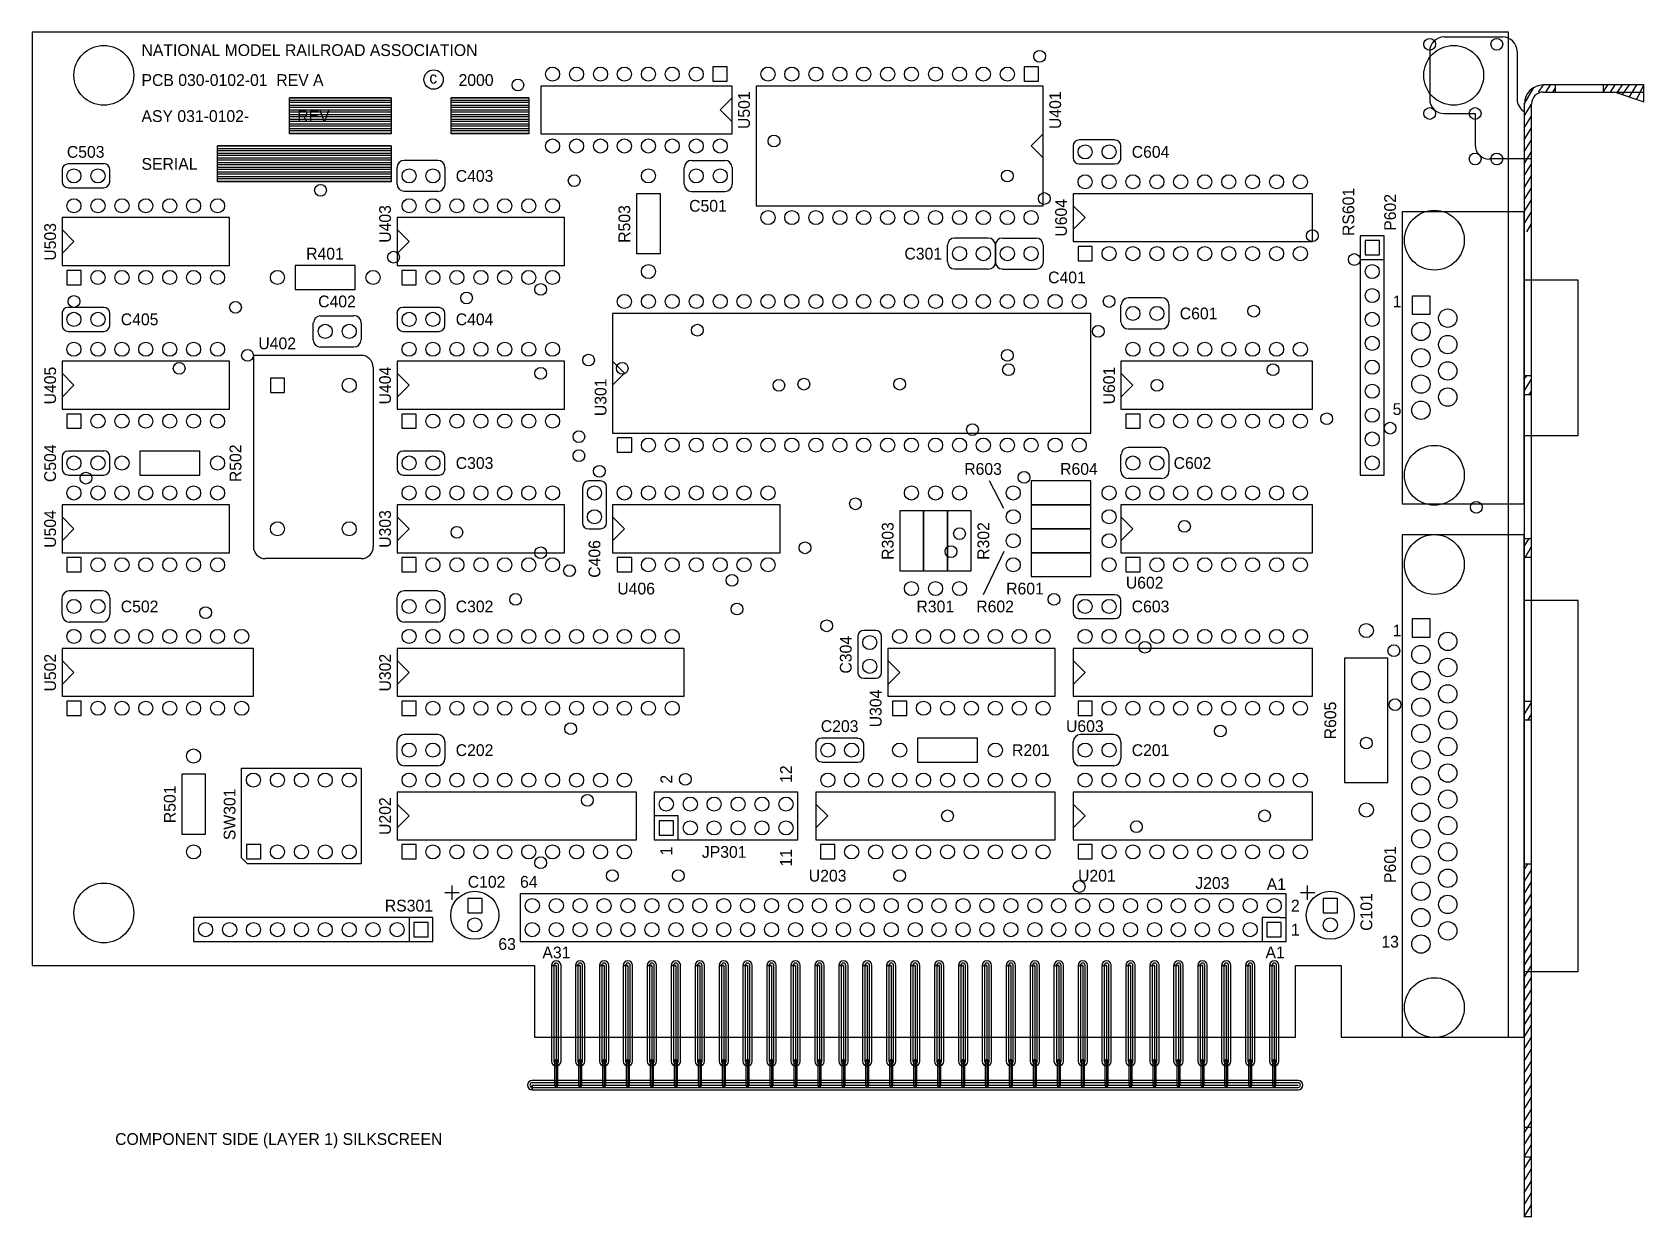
# Model space of a CAD drawing. Header units: metres. Extents: x -3.35 to 3.38, y -2.5 to 2.45.
import ezdxf

# ---------------------------------------------------------------- set-up
doc = ezdxf.new("R2010")
doc.units = ezdxf.units.M

msp = doc.modelspace()

# ---------------------------------------------------------------- texts
at = {"layer": '2'}
for s, p in [('U501', (-0.3504, 2.0453)), ('U401', (0.9498, 2.0453)), ('RS601', (2.1752, 1.5984)), ('P602', (2.3494, 1.6201)), ('U403', (-1.8504, 1.5699)), ('R503', (-0.8504, 1.5699)), ('U604', (0.9744, 1.5955)), ('U503', (-3.25, 1.4951)), ('U405', (-3.25, 0.8947)), ('U404', (-1.8504, 0.8947)), ('U601', (1.1752, 0.8947)), ('U301', (-0.9498, 0.8455)), ('C504', (-3.25, 0.5699)), ('R502', (-2.4754, 0.5699)), ('U504', (-3.25, 0.2953)), ('U303', (-1.8504, 0.2953)), ('R303', (0.25, 0.2451)), ('R302', (0.6496, 0.2451)), ('C406', (-0.9754, 0.1703)), ('C304', (0.0748, -0.2303)), ('U502', (-3.25, -0.3051)), ('U302', (-1.8504, -0.3051)), ('U304', (0.1998, -0.4547)), ('R605', (2.0994, -0.5049)), ('R501', (-2.75, -0.8553)), ('SW301', (-2.5, -0.9262)), ('U202', (-1.8504, -0.9045)), ('P601', (2.3494, -1.1053)), ('C101', (2.25, -1.3051))]:
    msp.add_text(s, height=0.0492, rotation=90, dxfattribs=at).set_placement(p)
for s, p in [('C503', (-3.2047, 1.9252)), ('C604', (1.2451, 1.9252)), ('C403', (-1.5797, 1.8248)), ('C501', (-0.6043, 1.6998)), ('R401', (-2.2047, 1.5)), ('C301', (0.2953, 1.5)), ('C401', (0.8957, 1.4006)), ('C402', (-2.1545, 1.3002)), ('C601', (1.4459, 1.25)), ('C405', (-2.9793, 1.2254)), ('C404', (-1.5797, 1.2254)), ('U402', (-2.4045, 1.125)), ('C303', (-1.5797, 0.625)), ('C602', (1.4203, 0.625)), ('R603', (0.5453, 0.6004)), ('R604', (0.9459, 0.6004)), ('U406', (-0.9045, 0.1004)), ('R601', (0.7205, 0.1004)), ('U602', (1.2205, 0.125)), ('C502', (-2.9793, 0.0256)), ('C302', (-1.5797, 0.0256)), ('R301', (0.3455, 0.0256)), ('R602', (0.5955, 0.0256)), ('C603', (1.2451, 0.0256)), ('C203', (-0.0541, -0.4744)), ('U603', (0.9705, -0.4744)), ('C202', (-1.5797, -0.5748)), ('R201', (0.7451, -0.5748)), ('C201', (1.2451, -0.5748)), ('JP301', (-0.5512, -1)), ('C102', (-1.5295, -1.125)), ('U203', (-0.1043, -1.0994)), ('U201', (1.0207, -1.0994)), ('J203', (1.5108, -1.1299)), ('RS301', (-1.876, -1.2244)), ('COMPONENT SIDE (LAYER 1) SILKSCREEN', (-3.003, -2.1998))]:
    msp.add_text(s, height=0.0492, dxfattribs=at).set_placement(p)
at = {"layer": '4'}
for s, p in [('NATIONAL MODEL RAILROAD ASSOCIATION', (-2.8927, 2.3504)), ('PCB 030-0102-01  REV A', (-2.8927, 2.2254)), ('c', (-1.69, 2.2352)), ('2000', (-1.5679, 2.2254)), ('ASY 031-0102-           REV', (-2.8927, 2.0748)), ('SERIAL', (-2.8927, 1.875)), ('1', (2.3356, 1.3002)), ('5', (2.3356, 0.8504)), ('1', (2.3356, -0.0748)), ('64', (-1.311, -1.125)), ('A1', (1.8091, -1.1348)), ('2', (1.9104, -1.2244)), ('1', (1.9104, -1.3248)), ('63', (-1.4016, -1.3848)), ('13', (2.2884, -1.375)), ('A31', (-1.2175, -1.4203)), ('A1', (1.8041, -1.4203))]:
    msp.add_text(s, height=0.0492, dxfattribs=at).set_placement(p)
for s, p in [('2', (-0.6752, -0.69)), ('12', (-0.1752, -0.687)), ('1', (-0.6752, -0.9902)), ('11', (-0.1752, -1.0364))]:
    msp.add_text(s, height=0.0492, rotation=90, dxfattribs=at).set_placement(p)

# ---------------------------------------------------------------- linework, layer by layer
at = {"layer": '2'}
for p, q in [((2.5502, 2.4301), (2.7953, 2.4301)), ((2.4902, 2.3701), (2.4902, 2.1703)), ((2.8553, 2.3701), (2.8553, 2.1703)), ((2.9449, 2.1998), (2.9656, 2.2293)), ((3.3848, 2.2293), (2.9656, 2.2293)), ((2.9754, 2.1998), (2.9951, 2.2293)), ((3.0148, 2.2293), (3.0148, 2.1998)), ((3.2156, 2.1998), (3.2352, 2.2293)), ((3.2156, 2.2293), (3.2156, 2.1998)), ((3.2451, 2.1998), (3.2648, 2.2293)), ((3.2756, 2.1998), (3.2953, 2.2293)), ((3.2953, 2.19), (3.3248, 2.2293)), ((3.3248, 2.1801), (3.3553, 2.2293)), ((3.3553, 2.1703), (3.3848, 2.2293)), ((3.3848, 2.1998), (3.3848, 2.2293)), ((2.8848, 2.1496), (2.9252, 2.2195)), ((2.9656, 2.1998), (3.3848, 2.1998)), ((3.0049, 2.1998), (3.0148, 2.2146)), ((3.2648, 2.1998), (3.3848, 2.1594)), ((3.3848, 2.1594), (3.3848, 2.1998)), ((2.5502, 2.1102), (2.6801, 2.1102)), ((2.6801, 2.1102), (2.6801, 1.9793)), ((2.8848, 2.1496), (2.8848, -2.5)), ((2.8848, 2.0994), (2.9154, 2.1496)), ((2.8848, 2.0502), (2.9154, 2.0994)), ((2.9154, -2.5), (2.9154, 2.1496)), ((2.8848, 2), (2.9154, 2.0502)), ((2.8848, 1.9498), (2.9154, 2)), ((2.9154, 1.9203), (2.7402, 1.9203)), ((2.8848, 1.8996), (2.9154, 1.9498)), ((2.8848, 1.8494), (2.9154, 1.8996)), ((2.8848, 1.8002), (2.9154, 1.8494)), ((-0.7244, 1.7746), (-0.8248, 1.7746)), ((-0.8248, 1.7746), (-0.8248, 1.5246)), ((-0.7244, 1.5246), (-0.7244, 1.7746)), ((2.8848, 1.75), (2.9154, 1.8002)), ((2.8848, 1.6998), (2.9154, 1.75)), ((2.8848, 1.6496), (2.9154, 1.6998)), ((2.8957, 1.6152), (2.9154, 1.6496)), ((-0.8248, 1.5246), (-0.7244, 1.5246)), ((-2, 1.4744), (-2.25, 1.4744)), ((-2.25, 1.4744), (-2.25, 1.375)), ((-2, 1.375), (-2, 1.4744)), ((-2.25, 1.375), (-2, 1.375)), ((1.0748, 1.2746), (-0.9252, 1.2746)), ((-0.9252, 1.2746), (-0.9252, 0.7746)), ((1.0748, 0.7746), (1.0748, 1.2746)), ((-0.875, 1.0246), (-0.9252, 1.0748)), ((-0.9252, 0.9744), (-0.875, 1.0246)), ((2.8848, 1.0148), (2.9154, 1.0148)), ((2.8848, 1), (2.8957, 1.0148)), ((2.8848, 0.9498), (2.9154, 1)), ((2.9055, 0.935), (2.9154, 0.9498)), ((2.9154, 0.935), (2.8848, 0.935)), ((-0.9252, 0.7746), (1.0748, 0.7746)), ((-2.6496, 0.6998), (-2.8996, 0.6998)), ((-2.8996, 0.6998), (-2.8996, 0.5994)), ((-2.6496, 0.5994), (-2.6496, 0.6998)), ((-2.8996, 0.5994), (-2.6496, 0.5994)), ((0.7106, 0.4596), (0.6506, 0.5748)), ((1.0748, 0.5748), (0.8248, 0.5748)), ((0.8248, 0.5748), (0.8248, 0.4744)), ((1.0748, 0.4744), (1.0748, 0.5748)), ((1.0748, 0.4744), (0.8248, 0.4744)), ((0.8248, 0.4744), (0.8248, 0.375)), ((0.8248, 0.4744), (1.0748, 0.4744)), ((1.0748, 0.375), (1.0748, 0.4744)), ((0.375, 0.4498), (0.2756, 0.4498)), ((0.2756, 0.4498), (0.2756, 0.1998)), ((0.375, 0.1998), (0.375, 0.4498)), ((0.4754, 0.4498), (0.375, 0.4498)), ((0.375, 0.4498), (0.375, 0.1998)), ((0.5748, 0.4498), (0.4754, 0.4498)), ((0.4754, 0.4498), (0.4754, 0.1998)), ((0.4754, 0.1998), (0.4754, 0.4498)), ((0.5748, 0.1998), (0.5748, 0.4498)), ((0.8248, 0.375), (1.0748, 0.375)), ((1.0748, 0.375), (0.8248, 0.375)), ((0.8248, 0.375), (0.8248, 0.2746)), ((1.0748, 0.2746), (1.0748, 0.375)), ((0.7106, 0.2795), (0.625, 0.0994)), ((0.8248, 0.2746), (1.0748, 0.2746)), ((1.0748, 0.2746), (0.8248, 0.2746)), ((0.8248, 0.2746), (0.8248, 0.1752)), ((1.0748, 0.1752), (1.0748, 0.2746)), ((2.8848, 0.3346), (2.9154, 0.3346)), ((2.8848, 0.3002), (2.9055, 0.3346)), ((2.8898, 0.2549), (2.9154, 0.3002)), ((2.9154, 0.2549), (2.8848, 0.2549)), ((0.2756, 0.1998), (0.375, 0.1998)), ((0.375, 0.1998), (0.4754, 0.1998)), ((0.4754, 0.1998), (0.5748, 0.1998)), ((0.8248, 0.1752), (1.0748, 0.1752)), ((2.315, -0.1654), (2.1348, -0.1654)), ((2.1348, -0.1654), (2.1348, -0.685)), ((2.315, -0.685), (2.315, -0.1654)), ((2.8848, -0.3455), (2.9154, -0.3455)), ((2.8848, -0.3504), (2.8898, -0.3455)), ((2.8848, -0.4006), (2.9154, -0.3504)), ((2.9006, -0.4252), (2.9154, -0.4006)), ((2.9154, -0.4252), (2.8848, -0.4252)), ((0.6004, -0.5), (0.3504, -0.5)), ((0.3504, -0.5), (0.3504, -0.6004)), ((0.6004, -0.6004), (0.6004, -0.5)), ((0.3504, -0.6004), (0.6004, -0.6004)), ((-2.625, -0.6506), (-2.7244, -0.6506)), ((-2.7244, -0.6506), (-2.7244, -0.9006)), ((-2.625, -0.9006), (-2.625, -0.6506)), ((2.1348, -0.685), (2.315, -0.685)), ((-2.7244, -0.9006), (-2.625, -0.9006)), ((2.8848, -1.0256), (2.9154, -1.0256)), ((2.8848, -1.0502), (2.9006, -1.0256)), ((2.8848, -1.1004), (2.9154, -1.0502)), ((2.8848, -1.1506), (2.9154, -1.1004)), ((2.8848, -1.1998), (2.9154, -1.1506)), ((2.8848, -1.25), (2.9154, -1.1998)), ((2.8848, -1.3002), (2.9154, -1.25)), ((2.8848, -1.3504), (2.9154, -1.3002)), ((2.8848, -1.4006), (2.9154, -1.3504)), ((2.8848, -1.4498), (2.9154, -1.4006)), ((2.8848, -1.5), (2.9154, -1.4498)), ((2.8848, -1.5502), (2.9154, -1.5)), ((2.8848, -1.6004), (2.9154, -1.5502)), ((2.8848, -1.6506), (2.9154, -1.6004)), ((2.8848, -1.6998), (2.9154, -1.6506)), ((2.8848, -1.75), (2.9154, -1.6998)), ((2.8848, -1.8002), (2.9154, -1.75)), ((2.8848, -1.8504), (2.9154, -1.8002)), ((2.8848, -1.9006), (2.9154, -1.8504)), ((2.8848, -1.9498), (2.9154, -1.9006)), ((2.8848, -2), (2.9154, -1.9498)), ((2.8848, -2.0502), (2.9154, -2)), ((2.8848, -2.1004), (2.9154, -2.0502)), ((2.8848, -2.1506), (2.9154, -2.1004)), ((2.8848, -2.125), (2.9154, -2.125)), ((2.8848, -2.1998), (2.9154, -2.1506)), ((2.8848, -2.25), (2.9154, -2.1998)), ((2.8848, -2.3002), (2.9154, -2.25)), ((2.8848, -2.25), (2.9154, -2.25)), ((2.8848, -2.3504), (2.9154, -2.3002)), ((2.8848, -2.4006), (2.9154, -2.3504)), ((2.8848, -2.4498), (2.9154, -2.4006)), ((2.8848, -2.5), (2.9154, -2.4498)), ((2.9154, -2.5), (2.8848, -2.5))]:
    msp.add_line(p, q, dxfattribs=at)
for centre, radius, start, end in [((2.5502, 2.3701), 0.06, 90, 180), ((2.7953, 2.3701), 0.06, 0, 90), ((2.9656, 2.1496), 0.0797, 90, 180), ((2.5502, 2.1703), 0.06, 180, 270), ((2.9154, 2.1703), 0.06, 180, 240), ((2.9656, 2.1496), 0.0502, 90, 180), ((2.7402, 1.9793), 0.06, 180, 270)]:
    msp.add_arc(centre, radius, start, end, dxfattribs=at)
at = {"layer": '3'}
for p, q in [((-0.5049, 2.3051), (-0.5049, 2.2451)), ((-0.4449, 2.3051), (-0.5049, 2.3051)), ((-0.4449, 2.2451), (-0.4449, 2.3051)), ((0.7953, 2.3051), (0.7953, 2.2451)), ((0.8553, 2.3051), (0.7953, 2.3051)), ((0.8553, 2.2451), (0.8553, 2.3051)), ((-0.5049, 2.2451), (-0.4449, 2.2451)), ((0.7953, 2.2451), (0.8553, 2.2451)), ((1.0797, 1.5551), (1.0207, 1.5551)), ((1.0207, 1.5551), (1.0207, 1.4951)), ((1.0797, 1.4951), (1.0797, 1.5551)), ((2.2205, 1.5797), (2.2205, 1.5197)), ((2.2805, 1.5797), (2.2205, 1.5797)), ((2.2805, 1.5197), (2.2805, 1.5797)), ((1.0207, 1.4951), (1.0797, 1.4951)), ((2.2205, 1.5197), (2.2805, 1.5197)), ((-3.1447, 1.4547), (-3.2047, 1.4547)), ((-3.2047, 1.4547), (-3.2047, 1.3947)), ((-3.1447, 1.3947), (-3.1447, 1.4547)), ((-1.7451, 1.4547), (-1.8051, 1.4547)), ((-1.8051, 1.4547), (-1.8051, 1.3947)), ((-1.7451, 1.3947), (-1.7451, 1.4547)), ((-3.2047, 1.3947), (-3.1447, 1.3947)), ((-1.8051, 1.3947), (-1.7451, 1.3947)), ((2.4921, 1.3474), (2.4163, 1.3474)), ((2.4163, 1.3474), (2.4163, 1.2717)), ((2.4921, 1.2717), (2.4921, 1.3474)), ((2.4163, 1.2717), (2.4921, 1.2717)), ((-2.2953, 1.0049), (-2.3543, 1.0049)), ((-2.3543, 1.0049), (-2.3543, 0.9449)), ((-2.3543, 0.9449), (-2.2953, 0.9449)), ((-2.2953, 0.9449), (-2.2953, 1.0049)), ((-3.1447, 0.8543), (-3.2047, 0.8543)), ((-3.2047, 0.8543), (-3.2047, 0.7953)), ((-3.1447, 0.7953), (-3.1447, 0.8543)), ((-1.7451, 0.8543), (-1.8051, 0.8543)), ((-1.8051, 0.8543), (-1.8051, 0.7953)), ((-1.7451, 0.7953), (-1.7451, 0.8543)), ((1.2805, 0.8543), (1.2205, 0.8543)), ((1.2205, 0.8543), (1.2205, 0.7953)), ((1.2805, 0.7953), (1.2805, 0.8543)), ((-3.2047, 0.7953), (-3.1447, 0.7953)), ((-1.8051, 0.7953), (-1.7451, 0.7953)), ((-0.8445, 0.7549), (-0.9045, 0.7549)), ((-0.9045, 0.7549), (-0.9045, 0.6949)), ((-0.8445, 0.6949), (-0.8445, 0.7549)), ((1.2205, 0.7953), (1.2805, 0.7953)), ((-0.9045, 0.6949), (-0.8445, 0.6949)), ((-3.1447, 0.2549), (-3.2047, 0.2549)), ((-3.2047, 0.2549), (-3.2047, 0.1949)), ((-3.1447, 0.1949), (-3.1447, 0.2549)), ((-1.7451, 0.2549), (-1.8051, 0.2549)), ((-1.8051, 0.2549), (-1.8051, 0.1949)), ((-1.7451, 0.1949), (-1.7451, 0.2549)), ((-0.8445, 0.2549), (-0.9045, 0.2549)), ((-0.9045, 0.2549), (-0.9045, 0.1949)), ((-0.8445, 0.1949), (-0.8445, 0.2549)), ((1.2805, 0.2549), (1.2205, 0.2549)), ((1.2205, 0.2549), (1.2205, 0.1949)), ((1.2805, 0.1949), (1.2805, 0.2549)), ((-3.2047, 0.1949), (-3.1447, 0.1949)), ((-1.8051, 0.1949), (-1.7451, 0.1949)), ((-0.9045, 0.1949), (-0.8445, 0.1949)), ((1.2205, 0.1949), (1.2805, 0.1949)), ((2.4921, -0.002), (2.4163, -0.002)), ((2.4163, -0.002), (2.4163, -0.0778)), ((2.4921, -0.0778), (2.4921, -0.002)), ((2.4163, -0.0778), (2.4921, -0.0778)), ((-3.1447, -0.3455), (-3.2047, -0.3455)), ((-3.2047, -0.3455), (-3.2047, -0.4055)), ((-3.1447, -0.4055), (-3.1447, -0.3455)), ((-1.7451, -0.3455), (-1.8051, -0.3455)), ((-1.8051, -0.3455), (-1.8051, -0.4055)), ((-1.7451, -0.4055), (-1.7451, -0.3455)), ((0.3051, -0.3455), (0.2451, -0.3455)), ((0.2451, -0.3455), (0.2451, -0.4055)), ((0.3051, -0.4055), (0.3051, -0.3455)), ((1.0797, -0.3455), (1.0207, -0.3455)), ((1.0207, -0.3455), (1.0207, -0.4055)), ((1.0797, -0.4055), (1.0797, -0.3455)), ((-3.2047, -0.4055), (-3.1447, -0.4055)), ((-1.8051, -0.4055), (-1.7451, -0.4055)), ((0.2451, -0.4055), (0.3051, -0.4055)), ((1.0207, -0.4055), (1.0797, -0.4055)), ((-0.6703, -0.8455), (-0.7293, -0.8455)), ((-0.7293, -0.8455), (-0.7293, -0.9055)), ((-0.6703, -0.9055), (-0.6703, -0.8455)), ((-0.7293, -0.9055), (-0.6703, -0.9055)), ((-2.3947, -0.9449), (-2.4547, -0.9449)), ((-2.4547, -0.9449), (-2.4547, -1.0049)), ((-2.4547, -1.0049), (-2.3947, -1.0049)), ((-2.3947, -1.0049), (-2.3947, -0.9449)), ((-1.7451, -0.9449), (-1.8051, -0.9449)), ((-1.8051, -0.9449), (-1.8051, -1.0049)), ((-1.8051, -1.0049), (-1.7451, -1.0049)), ((-1.7451, -1.0049), (-1.7451, -0.9449)), ((0.0049, -0.9449), (-0.0551, -0.9449)), ((-0.0551, -0.9449), (-0.0551, -1.0049)), ((-0.0551, -1.0049), (0.0049, -1.0049)), ((0.0049, -1.0049), (0.0049, -0.9449)), ((1.0797, -0.9449), (1.0207, -0.9449)), ((1.0207, -0.9449), (1.0207, -1.0049)), ((1.0207, -1.0049), (1.0797, -1.0049)), ((1.0797, -1.0049), (1.0797, -0.9449)), ((-1.5295, -1.1703), (-1.5295, -1.2303)), ((-1.4695, -1.1703), (-1.5295, -1.1703)), ((-1.4695, -1.2303), (-1.4695, -1.1703)), ((2.0453, -1.1703), (2.0453, -1.2303)), ((2.1053, -1.1703), (2.0453, -1.1703)), ((2.1053, -1.2303), (2.1053, -1.1703)), ((-1.6949, -1.2707), (-1.7549, -1.2707)), ((-1.7549, -1.2707), (-1.7549, -1.3297)), ((-1.6949, -1.3297), (-1.6949, -1.2707)), ((-1.5295, -1.2303), (-1.4695, -1.2303)), ((1.8701, -1.2707), (1.81, -1.2707)), ((1.81, -1.2707), (1.81, -1.3297)), ((1.8701, -1.3297), (1.8701, -1.2707)), ((2.0453, -1.2303), (2.1053, -1.2303)), ((-1.7549, -1.3297), (-1.6949, -1.3297)), ((1.81, -1.3297), (1.8701, -1.3297)), ((-1.1594, -1.4498), (-1.1791, -1.4498)), ((-1.1791, -1.4498), (-1.1791, -1.8504)), ((-1.1791, -1.4498), (-1.1693, -1.4498)), ((-1.1693, -1.4498), (-1.1693, -1.8504)), ((-1.1693, -1.4498), (-1.1594, -1.4498)), ((-1.1594, -1.4498), (-1.1594, -1.8504)), ((-1.1496, -1.8504), (-1.1496, -1.4498)), ((-1.1398, -1.8504), (-1.1398, -1.4498)), ((-1.06, -1.4498), (-1.0797, -1.4498)), ((-1.0797, -1.4498), (-1.0797, -1.8504)), ((-1.0797, -1.4498), (-1.0699, -1.4498)), ((-1.0699, -1.4498), (-1.0699, -1.8504)), ((-1.0699, -1.4498), (-1.06, -1.4498)), ((-1.06, -1.4498), (-1.06, -1.8504)), ((-1.0502, -1.8504), (-1.0502, -1.4498)), ((-1.0404, -1.8504), (-1.0404, -1.4498)), ((-0.9596, -1.4498), (-0.9793, -1.4498)), ((-0.9793, -1.4498), (-0.9793, -1.8504)), ((-0.9793, -1.4498), (-0.9695, -1.4498)), ((-0.9695, -1.4498), (-0.9695, -1.8504)), ((-0.9695, -1.4498), (-0.9596, -1.4498)), ((-0.9596, -1.4498), (-0.9596, -1.8504)), ((-0.9498, -1.8504), (-0.9498, -1.4498)), ((-0.94, -1.8504), (-0.94, -1.4498)), ((-0.8602, -1.4498), (-0.8799, -1.4498)), ((-0.8799, -1.4498), (-0.8799, -1.8504)), ((-0.8799, -1.4498), (-0.8701, -1.4498)), ((-0.8701, -1.4498), (-0.8701, -1.8504)), ((-0.8701, -1.4498), (-0.8602, -1.4498)), ((-0.8602, -1.4498), (-0.8602, -1.8504)), ((-0.8504, -1.8504), (-0.8504, -1.4498)), ((-0.8406, -1.8504), (-0.8406, -1.4498)), ((-0.7598, -1.4498), (-0.7795, -1.4498)), ((-0.7795, -1.4498), (-0.7795, -1.8504)), ((-0.7795, -1.4498), (-0.7697, -1.4498)), ((-0.7697, -1.4498), (-0.7697, -1.8504)), ((-0.7697, -1.4498), (-0.7598, -1.4498)), ((-0.7598, -1.4498), (-0.7598, -1.8504)), ((-0.75, -1.8504), (-0.75, -1.4498)), ((-0.7402, -1.8504), (-0.7402, -1.4498)), ((-0.6594, -1.4498), (-0.6791, -1.4498)), ((-0.6791, -1.4498), (-0.6791, -1.8504)), ((-0.6791, -1.4498), (-0.6693, -1.4498)), ((-0.6693, -1.4498), (-0.6693, -1.8504)), ((-0.6693, -1.4498), (-0.6594, -1.4498)), ((-0.6594, -1.4498), (-0.6594, -1.8504)), ((-0.6496, -1.8504), (-0.6496, -1.4498)), ((-0.6398, -1.8504), (-0.6398, -1.4498)), ((-0.56, -1.4498), (-0.5797, -1.4498)), ((-0.5797, -1.4498), (-0.5797, -1.8504)), ((-0.5797, -1.4498), (-0.5699, -1.4498)), ((-0.5699, -1.4498), (-0.5699, -1.8504)), ((-0.5699, -1.4498), (-0.56, -1.4498)), ((-0.56, -1.4498), (-0.56, -1.8504)), ((-0.5502, -1.8504), (-0.5502, -1.4498)), ((-0.5404, -1.8504), (-0.5404, -1.4498)), ((-0.4596, -1.4498), (-0.4793, -1.4498)), ((-0.4793, -1.4498), (-0.4793, -1.8504)), ((-0.4793, -1.4498), (-0.4695, -1.4498)), ((-0.4695, -1.4498), (-0.4695, -1.8504)), ((-0.4695, -1.4498), (-0.4596, -1.4498)), ((-0.4596, -1.4498), (-0.4596, -1.8504)), ((-0.4498, -1.8504), (-0.4498, -1.4498)), ((-0.44, -1.8504), (-0.44, -1.4498)), ((-0.3602, -1.4498), (-0.3799, -1.4498)), ((-0.3799, -1.4498), (-0.3799, -1.8504)), ((-0.3799, -1.4498), (-0.3701, -1.4498)), ((-0.3701, -1.4498), (-0.3701, -1.8504)), ((-0.3701, -1.4498), (-0.3602, -1.4498)), ((-0.3602, -1.4498), (-0.3602, -1.8504)), ((-0.3504, -1.8504), (-0.3504, -1.4498)), ((-0.3406, -1.8504), (-0.3406, -1.4498)), ((-0.2598, -1.4498), (-0.2795, -1.4498)), ((-0.2795, -1.4498), (-0.2795, -1.8504)), ((-0.2795, -1.4498), (-0.2697, -1.4498)), ((-0.2697, -1.4498), (-0.2697, -1.8504)), ((-0.2697, -1.4498), (-0.2598, -1.4498)), ((-0.2598, -1.4498), (-0.2598, -1.8504)), ((-0.25, -1.8504), (-0.25, -1.4498)), ((-0.2402, -1.8504), (-0.2402, -1.4498)), ((-0.1594, -1.4498), (-0.1791, -1.4498)), ((-0.1791, -1.4498), (-0.1791, -1.8504)), ((-0.1791, -1.4498), (-0.1693, -1.4498)), ((-0.1693, -1.4498), (-0.1693, -1.8504)), ((-0.1693, -1.4498), (-0.1594, -1.4498)), ((-0.1594, -1.4498), (-0.1594, -1.8504)), ((-0.1496, -1.8504), (-0.1496, -1.4498)), ((-0.1398, -1.8504), (-0.1398, -1.4498)), ((-0.06, -1.4498), (-0.0797, -1.4498)), ((-0.0797, -1.4498), (-0.0797, -1.8504)), ((-0.0797, -1.4498), (-0.0699, -1.4498)), ((-0.0699, -1.4498), (-0.0699, -1.8504)), ((-0.0699, -1.4498), (-0.06, -1.4498)), ((-0.06, -1.4498), (-0.06, -1.8504)), ((-0.0502, -1.8504), (-0.0502, -1.4498)), ((-0.0404, -1.8504), (-0.0404, -1.4498)), ((0.0404, -1.4498), (0.0207, -1.4498)), ((0.0207, -1.4498), (0.0207, -1.8504)), ((0.0207, -1.4498), (0.0305, -1.4498)), ((0.0305, -1.4498), (0.0305, -1.8504)), ((0.0305, -1.4498), (0.0404, -1.4498)), ((0.0404, -1.4498), (0.0404, -1.8504)), ((0.0502, -1.8504), (0.0502, -1.4498)), ((0.06, -1.8504), (0.06, -1.4498)), ((0.1398, -1.4498), (0.1201, -1.4498)), ((0.1201, -1.4498), (0.1201, -1.8504)), ((0.1201, -1.4498), (0.1299, -1.4498)), ((0.1299, -1.4498), (0.1299, -1.8504)), ((0.1299, -1.4498), (0.1398, -1.4498)), ((0.1398, -1.4498), (0.1398, -1.8504)), ((0.1496, -1.8504), (0.1496, -1.4498)), ((0.1594, -1.8504), (0.1594, -1.4498)), ((0.2402, -1.4498), (0.2205, -1.4498)), ((0.2205, -1.4498), (0.2205, -1.8504)), ((0.2205, -1.4498), (0.2303, -1.4498)), ((0.2303, -1.4498), (0.2303, -1.8504)), ((0.2303, -1.4498), (0.2402, -1.4498)), ((0.2402, -1.4498), (0.2402, -1.8504)), ((0.25, -1.8504), (0.25, -1.4498)), ((0.2598, -1.8504), (0.2598, -1.4498)), ((0.3406, -1.4498), (0.3209, -1.4498)), ((0.3209, -1.4498), (0.3209, -1.8504)), ((0.3209, -1.4498), (0.3307, -1.4498)), ((0.3307, -1.4498), (0.3307, -1.8504)), ((0.3307, -1.4498), (0.3406, -1.4498)), ((0.3406, -1.4498), (0.3406, -1.8504)), ((0.3504, -1.8504), (0.3504, -1.4498)), ((0.3602, -1.8504), (0.3602, -1.4498)), ((0.44, -1.4498), (0.4203, -1.4498)), ((0.4203, -1.4498), (0.4203, -1.8504)), ((0.4203, -1.4498), (0.4301, -1.4498)), ((0.4301, -1.4498), (0.4301, -1.8504)), ((0.4301, -1.4498), (0.44, -1.4498)), ((0.44, -1.4498), (0.44, -1.8504)), ((0.4498, -1.8504), (0.4498, -1.4498)), ((0.4596, -1.8504), (0.4596, -1.4498)), ((0.5404, -1.4498), (0.5207, -1.4498)), ((0.5207, -1.4498), (0.5207, -1.8504)), ((0.5207, -1.4498), (0.5305, -1.4498)), ((0.5305, -1.4498), (0.5305, -1.8504)), ((0.5305, -1.4498), (0.5404, -1.4498)), ((0.5404, -1.4498), (0.5404, -1.8504)), ((0.5502, -1.8504), (0.5502, -1.4498)), ((0.56, -1.8504), (0.56, -1.4498)), ((0.6398, -1.4498), (0.6201, -1.4498)), ((0.6201, -1.4498), (0.6201, -1.8504)), ((0.6201, -1.4498), (0.6299, -1.4498)), ((0.6299, -1.4498), (0.6299, -1.8504)), ((0.6299, -1.4498), (0.6398, -1.4498)), ((0.6398, -1.4498), (0.6398, -1.8504)), ((0.6496, -1.8504), (0.6496, -1.4498)), ((0.6594, -1.8504), (0.6594, -1.4498)), ((0.7402, -1.4498), (0.7205, -1.4498)), ((0.7205, -1.4498), (0.7205, -1.8504)), ((0.7205, -1.4498), (0.7303, -1.4498)), ((0.7303, -1.4498), (0.7303, -1.8504)), ((0.7303, -1.4498), (0.7402, -1.4498)), ((0.7402, -1.4498), (0.7402, -1.8504)), ((0.75, -1.8504), (0.75, -1.4498)), ((0.7598, -1.8504), (0.7598, -1.4498)), ((0.8406, -1.4498), (0.8209, -1.4498)), ((0.8209, -1.4498), (0.8209, -1.8504)), ((0.8209, -1.4498), (0.8307, -1.4498)), ((0.8307, -1.4498), (0.8307, -1.8504)), ((0.8307, -1.4498), (0.8406, -1.4498)), ((0.8406, -1.4498), (0.8406, -1.8504)), ((0.8504, -1.8504), (0.8504, -1.4498)), ((0.8602, -1.8504), (0.8602, -1.4498)), ((0.94, -1.4498), (0.9203, -1.4498)), ((0.9203, -1.4498), (0.9203, -1.8504)), ((0.9203, -1.4498), (0.9301, -1.4498)), ((0.9301, -1.4498), (0.9301, -1.8504)), ((0.9301, -1.4498), (0.94, -1.4498)), ((0.94, -1.4498), (0.94, -1.8504)), ((0.9498, -1.8504), (0.9498, -1.4498)), ((0.9596, -1.8504), (0.9596, -1.4498)), ((1.0404, -1.4498), (1.0207, -1.4498)), ((1.0207, -1.4498), (1.0207, -1.8504)), ((1.0207, -1.4498), (1.0305, -1.4498)), ((1.0305, -1.4498), (1.0305, -1.8504)), ((1.0305, -1.4498), (1.0404, -1.4498)), ((1.0404, -1.4498), (1.0404, -1.8504)), ((1.0502, -1.8504), (1.0502, -1.4498)), ((1.06, -1.8504), (1.06, -1.4498)), ((1.1398, -1.4498), (1.1201, -1.4498)), ((1.1201, -1.4498), (1.1201, -1.8504)), ((1.1201, -1.4498), (1.1299, -1.4498)), ((1.1299, -1.4498), (1.1299, -1.8504)), ((1.1299, -1.4498), (1.1398, -1.4498)), ((1.1398, -1.4498), (1.1398, -1.8504)), ((1.1496, -1.8504), (1.1496, -1.4498)), ((1.1594, -1.8504), (1.1594, -1.4498)), ((1.2402, -1.4498), (1.2205, -1.4498)), ((1.2205, -1.4498), (1.2205, -1.8504)), ((1.2205, -1.4498), (1.2303, -1.4498)), ((1.2303, -1.4498), (1.2303, -1.8504)), ((1.2303, -1.4498), (1.2402, -1.4498)), ((1.2402, -1.4498), (1.2402, -1.8504)), ((1.25, -1.8504), (1.25, -1.4498)), ((1.2598, -1.8504), (1.2598, -1.4498)), ((1.3406, -1.4498), (1.3209, -1.4498)), ((1.3209, -1.4498), (1.3209, -1.8504)), ((1.3209, -1.4498), (1.3307, -1.4498)), ((1.3307, -1.4498), (1.3307, -1.8504)), ((1.3307, -1.4498), (1.3406, -1.4498)), ((1.3406, -1.4498), (1.3406, -1.8504)), ((1.3504, -1.8504), (1.3504, -1.4498)), ((1.3602, -1.8504), (1.3602, -1.4498)), ((1.44, -1.4498), (1.4203, -1.4498)), ((1.4203, -1.4498), (1.4203, -1.8504)), ((1.4203, -1.4498), (1.4301, -1.4498)), ((1.4301, -1.4498), (1.4301, -1.8504)), ((1.4301, -1.4498), (1.44, -1.4498)), ((1.44, -1.4498), (1.44, -1.8504)), ((1.4498, -1.8504), (1.4498, -1.4498)), ((1.4596, -1.8504), (1.4596, -1.4498)), ((1.5404, -1.4498), (1.5207, -1.4498)), ((1.5207, -1.4498), (1.5207, -1.8504)), ((1.5207, -1.4498), (1.5305, -1.4498)), ((1.5305, -1.4498), (1.5305, -1.8504)), ((1.5305, -1.4498), (1.5404, -1.4498)), ((1.5404, -1.4498), (1.5404, -1.8504)), ((1.5502, -1.8504), (1.5502, -1.4498)), ((1.56, -1.8504), (1.56, -1.4498)), ((1.6398, -1.4498), (1.6201, -1.4498)), ((1.6201, -1.4498), (1.6201, -1.8504)), ((1.6201, -1.4498), (1.6299, -1.4498)), ((1.6299, -1.4498), (1.6299, -1.8504)), ((1.6299, -1.4498), (1.6398, -1.4498)), ((1.6398, -1.4498), (1.6398, -1.8504)), ((1.6496, -1.8504), (1.6496, -1.4498)), ((1.6594, -1.8504), (1.6594, -1.4498)), ((1.7402, -1.4498), (1.7205, -1.4498)), ((1.7205, -1.4498), (1.7205, -1.8504)), ((1.7205, -1.4498), (1.7303, -1.4498)), ((1.7303, -1.4498), (1.7303, -1.8504)), ((1.7303, -1.4498), (1.7402, -1.4498)), ((1.7402, -1.4498), (1.7402, -1.8504)), ((1.75, -1.8504), (1.75, -1.4498)), ((1.7598, -1.8504), (1.7598, -1.4498)), ((1.8406, -1.4498), (1.8209, -1.4498)), ((1.8209, -1.4498), (1.8209, -1.8504)), ((1.8209, -1.4498), (1.8307, -1.4498)), ((1.8307, -1.4498), (1.8307, -1.8504)), ((1.8307, -1.4498), (1.8406, -1.4498)), ((1.8406, -1.4498), (1.8406, -1.8504)), ((1.8504, -1.8504), (1.8504, -1.4498)), ((1.8602, -1.8504), (1.8602, -1.4498)), ((-1.1594, -1.8504), (-1.1663, -1.8504)), ((-1.1663, -1.8504), (-1.1663, -1.9498)), ((-1.1663, -1.8504), (-1.1594, -1.8504)), ((-1.1594, -1.8504), (-1.1594, -1.9498)), ((-1.1526, -1.9498), (-1.1526, -1.8504)), ((-1.1496, -1.8504), (-1.1496, -1.8504)), ((-1.1398, -1.8504), (-1.1398, -1.8504)), ((-1.06, -1.8504), (-1.0669, -1.8504)), ((-1.0669, -1.8504), (-1.0669, -1.9498)), ((-1.0669, -1.8504), (-1.06, -1.8504)), ((-1.06, -1.8504), (-1.06, -1.9498)), ((-1.0531, -1.9498), (-1.0531, -1.8504)), ((-1.0502, -1.8504), (-1.0502, -1.8504)), ((-1.0404, -1.8504), (-1.0404, -1.8504)), ((-0.9596, -1.8504), (-0.9665, -1.8504)), ((-0.9665, -1.8504), (-0.9665, -1.9498)), ((-0.9665, -1.8504), (-0.9596, -1.8504)), ((-0.9596, -1.8504), (-0.9596, -1.9498)), ((-0.9528, -1.9498), (-0.9528, -1.8504)), ((-0.9498, -1.8504), (-0.9498, -1.8504)), ((-0.94, -1.8504), (-0.94, -1.8504)), ((-0.8602, -1.8504), (-0.8671, -1.8504)), ((-0.8671, -1.8504), (-0.8671, -1.9498)), ((-0.8671, -1.8504), (-0.8602, -1.8504)), ((-0.8602, -1.8504), (-0.8602, -1.9498)), ((-0.8533, -1.9498), (-0.8533, -1.8504)), ((-0.8504, -1.8504), (-0.8504, -1.8504)), ((-0.8406, -1.8504), (-0.8406, -1.8504)), ((-0.7598, -1.8504), (-0.7667, -1.8504)), ((-0.7667, -1.8504), (-0.7667, -1.9498)), ((-0.7667, -1.8504), (-0.7598, -1.8504)), ((-0.7598, -1.8504), (-0.7598, -1.9498)), ((-0.753, -1.9498), (-0.753, -1.8504)), ((-0.75, -1.8504), (-0.75, -1.8504)), ((-0.7402, -1.8504), (-0.7402, -1.8504)), ((-0.6594, -1.8504), (-0.6663, -1.8504)), ((-0.6663, -1.8504), (-0.6663, -1.9498)), ((-0.6663, -1.8504), (-0.6594, -1.8504)), ((-0.6594, -1.8504), (-0.6594, -1.9498)), ((-0.6526, -1.9498), (-0.6526, -1.8504)), ((-0.6496, -1.8504), (-0.6496, -1.8504)), ((-0.6398, -1.8504), (-0.6398, -1.8504)), ((-0.56, -1.8504), (-0.5669, -1.8504)), ((-0.5669, -1.8504), (-0.5669, -1.9498)), ((-0.5669, -1.8504), (-0.56, -1.8504)), ((-0.56, -1.8504), (-0.56, -1.9498)), ((-0.5531, -1.9498), (-0.5531, -1.8504)), ((-0.5502, -1.8504), (-0.5502, -1.8504)), ((-0.5404, -1.8504), (-0.5404, -1.8504)), ((-0.4596, -1.8504), (-0.4665, -1.8504)), ((-0.4665, -1.8504), (-0.4665, -1.9498)), ((-0.4665, -1.8504), (-0.4596, -1.8504)), ((-0.4596, -1.8504), (-0.4596, -1.9498)), ((-0.4528, -1.9498), (-0.4528, -1.8504)), ((-0.4498, -1.8504), (-0.4498, -1.8504)), ((-0.44, -1.8504), (-0.44, -1.8504)), ((-0.3602, -1.8504), (-0.3671, -1.8504)), ((-0.3671, -1.8504), (-0.3671, -1.9498)), ((-0.3671, -1.8504), (-0.3602, -1.8504)), ((-0.3602, -1.8504), (-0.3602, -1.9498)), ((-0.3533, -1.9498), (-0.3533, -1.8504)), ((-0.3504, -1.8504), (-0.3504, -1.8504)), ((-0.3406, -1.8504), (-0.3406, -1.8504)), ((-0.2598, -1.8504), (-0.2667, -1.8504)), ((-0.2667, -1.8504), (-0.2667, -1.9498)), ((-0.2667, -1.8504), (-0.2598, -1.8504)), ((-0.2598, -1.8504), (-0.2598, -1.9498)), ((-0.253, -1.9498), (-0.253, -1.8504)), ((-0.25, -1.8504), (-0.25, -1.8504)), ((-0.2402, -1.8504), (-0.2402, -1.8504)), ((-0.1594, -1.8504), (-0.1663, -1.8504)), ((-0.1663, -1.8504), (-0.1663, -1.9498)), ((-0.1663, -1.8504), (-0.1594, -1.8504)), ((-0.1594, -1.8504), (-0.1594, -1.9498)), ((-0.1526, -1.9498), (-0.1526, -1.8504)), ((-0.1496, -1.8504), (-0.1496, -1.8504)), ((-0.1398, -1.8504), (-0.1398, -1.8504)), ((-0.06, -1.8504), (-0.0669, -1.8504)), ((-0.0669, -1.8504), (-0.0669, -1.9498)), ((-0.0669, -1.8504), (-0.06, -1.8504)), ((-0.06, -1.8504), (-0.06, -1.9498)), ((-0.0531, -1.9498), (-0.0531, -1.8504)), ((-0.0502, -1.8504), (-0.0502, -1.8504)), ((-0.0404, -1.8504), (-0.0404, -1.8504)), ((0.0404, -1.8504), (0.0335, -1.8504)), ((0.0335, -1.8504), (0.0335, -1.9498)), ((0.0335, -1.8504), (0.0404, -1.8504)), ((0.0404, -1.8504), (0.0404, -1.9498)), ((0.0472, -1.9498), (0.0472, -1.8504)), ((0.0502, -1.8504), (0.0502, -1.8504)), ((0.06, -1.8504), (0.06, -1.8504)), ((0.1398, -1.8504), (0.1329, -1.8504)), ((0.1329, -1.8504), (0.1329, -1.9498)), ((0.1329, -1.8504), (0.1398, -1.8504)), ((0.1398, -1.8504), (0.1398, -1.9498)), ((0.1467, -1.9498), (0.1467, -1.8504)), ((0.1496, -1.8504), (0.1496, -1.8504)), ((0.1594, -1.8504), (0.1594, -1.8504)), ((0.2402, -1.8504), (0.2333, -1.8504)), ((0.2333, -1.8504), (0.2333, -1.9498)), ((0.2333, -1.8504), (0.2402, -1.8504)), ((0.2402, -1.8504), (0.2402, -1.9498)), ((0.247, -1.9498), (0.247, -1.8504)), ((0.25, -1.8504), (0.25, -1.8504)), ((0.2598, -1.8504), (0.2598, -1.8504)), ((0.3406, -1.8504), (0.3337, -1.8504)), ((0.3337, -1.8504), (0.3337, -1.9498)), ((0.3337, -1.8504), (0.3406, -1.8504)), ((0.3406, -1.8504), (0.3406, -1.9498)), ((0.3474, -1.9498), (0.3474, -1.8504)), ((0.3504, -1.8504), (0.3504, -1.8504)), ((0.3602, -1.8504), (0.3602, -1.8504)), ((0.44, -1.8504), (0.4331, -1.8504)), ((0.4331, -1.8504), (0.4331, -1.9498)), ((0.4331, -1.8504), (0.44, -1.8504)), ((0.44, -1.8504), (0.44, -1.9498)), ((0.4469, -1.9498), (0.4469, -1.8504)), ((0.4498, -1.8504), (0.4498, -1.8504)), ((0.4596, -1.8504), (0.4596, -1.8504)), ((0.5404, -1.8504), (0.5335, -1.8504)), ((0.5335, -1.8504), (0.5335, -1.9498)), ((0.5335, -1.8504), (0.5404, -1.8504)), ((0.5404, -1.8504), (0.5404, -1.9498)), ((0.5472, -1.9498), (0.5472, -1.8504)), ((0.5502, -1.8504), (0.5502, -1.8504)), ((0.56, -1.8504), (0.56, -1.8504)), ((0.6398, -1.8504), (0.6329, -1.8504)), ((0.6329, -1.8504), (0.6329, -1.9498)), ((0.6329, -1.8504), (0.6398, -1.8504)), ((0.6398, -1.8504), (0.6398, -1.9498)), ((0.6467, -1.9498), (0.6467, -1.8504)), ((0.6496, -1.8504), (0.6496, -1.8504)), ((0.6594, -1.8504), (0.6594, -1.8504)), ((0.7402, -1.8504), (0.7333, -1.8504)), ((0.7333, -1.8504), (0.7333, -1.9498)), ((0.7333, -1.8504), (0.7402, -1.8504)), ((0.7402, -1.8504), (0.7402, -1.9498)), ((0.747, -1.9498), (0.747, -1.8504)), ((0.75, -1.8504), (0.75, -1.8504)), ((0.7598, -1.8504), (0.7598, -1.8504)), ((0.8406, -1.8504), (0.8337, -1.8504)), ((0.8337, -1.8504), (0.8337, -1.9498)), ((0.8337, -1.8504), (0.8406, -1.8504)), ((0.8406, -1.8504), (0.8406, -1.9498)), ((0.8474, -1.9498), (0.8474, -1.8504)), ((0.8504, -1.8504), (0.8504, -1.8504)), ((0.8602, -1.8504), (0.8602, -1.8504)), ((0.94, -1.8504), (0.9331, -1.8504)), ((0.9331, -1.8504), (0.9331, -1.9498)), ((0.9331, -1.8504), (0.94, -1.8504)), ((0.94, -1.8504), (0.94, -1.9498)), ((0.9469, -1.9498), (0.9469, -1.8504)), ((0.9498, -1.8504), (0.9498, -1.8504)), ((0.9596, -1.8504), (0.9596, -1.8504)), ((1.0404, -1.8504), (1.0335, -1.8504)), ((1.0335, -1.8504), (1.0335, -1.9498)), ((1.0335, -1.8504), (1.0404, -1.8504)), ((1.0404, -1.8504), (1.0404, -1.9498)), ((1.0472, -1.9498), (1.0472, -1.8504)), ((1.0502, -1.8504), (1.0502, -1.8504)), ((1.06, -1.8504), (1.06, -1.8504)), ((1.1398, -1.8504), (1.1329, -1.8504)), ((1.1329, -1.8504), (1.1329, -1.9498)), ((1.1329, -1.8504), (1.1398, -1.8504)), ((1.1398, -1.8504), (1.1398, -1.9498)), ((1.1467, -1.9498), (1.1467, -1.8504)), ((1.1496, -1.8504), (1.1496, -1.8504)), ((1.1594, -1.8504), (1.1594, -1.8504)), ((1.2402, -1.8504), (1.2333, -1.8504)), ((1.2333, -1.8504), (1.2333, -1.9498)), ((1.2333, -1.8504), (1.2402, -1.8504)), ((1.2402, -1.8504), (1.2402, -1.9498)), ((1.247, -1.9498), (1.247, -1.8504)), ((1.25, -1.8504), (1.25, -1.8504)), ((1.2598, -1.8504), (1.2598, -1.8504)), ((1.3406, -1.8504), (1.3337, -1.8504)), ((1.3337, -1.8504), (1.3337, -1.9498)), ((1.3337, -1.8504), (1.3406, -1.8504)), ((1.3406, -1.8504), (1.3406, -1.9498)), ((1.3474, -1.9498), (1.3474, -1.8504)), ((1.3504, -1.8504), (1.3504, -1.8504)), ((1.3602, -1.8504), (1.3602, -1.8504)), ((1.44, -1.8504), (1.4331, -1.8504)), ((1.4331, -1.8504), (1.4331, -1.9498)), ((1.4331, -1.8504), (1.44, -1.8504)), ((1.44, -1.8504), (1.44, -1.9498)), ((1.4469, -1.9498), (1.4469, -1.8504)), ((1.4498, -1.8504), (1.4498, -1.8504)), ((1.4596, -1.8504), (1.4596, -1.8504)), ((1.5404, -1.8504), (1.5335, -1.8504)), ((1.5335, -1.8504), (1.5335, -1.9498)), ((1.5335, -1.8504), (1.5404, -1.8504)), ((1.5404, -1.8504), (1.5404, -1.9498)), ((1.5472, -1.9498), (1.5472, -1.8504)), ((1.5502, -1.8504), (1.5502, -1.8504)), ((1.56, -1.8504), (1.56, -1.8504)), ((1.6398, -1.8504), (1.6329, -1.8504)), ((1.6329, -1.8504), (1.6329, -1.9498)), ((1.6329, -1.8504), (1.6398, -1.8504)), ((1.6398, -1.8504), (1.6398, -1.9498)), ((1.6467, -1.9498), (1.6467, -1.8504)), ((1.6496, -1.8504), (1.6496, -1.8504)), ((1.6594, -1.8504), (1.6594, -1.8504)), ((1.7402, -1.8504), (1.7333, -1.8504)), ((1.7333, -1.8504), (1.7333, -1.9498)), ((1.7333, -1.8504), (1.7402, -1.8504)), ((1.7402, -1.8504), (1.7402, -1.9498)), ((1.747, -1.9498), (1.747, -1.8504)), ((1.75, -1.8504), (1.75, -1.8504)), ((1.7598, -1.8504), (1.7598, -1.8504)), ((1.8406, -1.8504), (1.8337, -1.8504)), ((1.8337, -1.8504), (1.8337, -1.9498)), ((1.8337, -1.8504), (1.8406, -1.8504)), ((1.8406, -1.8504), (1.8406, -1.9498)), ((1.8474, -1.9498), (1.8474, -1.8504)), ((1.8504, -1.8504), (1.8504, -1.8504)), ((1.8602, -1.8504), (1.8602, -1.8504)), ((1.94, -1.9301), (-1.2598, -1.9301)), ((1.94, -1.94), (-1.2598, -1.94)), ((-1.2598, -1.9498), (-1.2598, -1.9695)), ((-1.2598, -1.9596), (-1.2598, -1.9498)), ((-1.2598, -1.9498), (1.94, -1.9498)), ((-1.1526, -1.9498), (-1.1526, -1.9498)), ((-1.0531, -1.9498), (-1.0531, -1.9498)), ((-0.9528, -1.9498), (-0.9528, -1.9498)), ((-0.8533, -1.9498), (-0.8533, -1.9498)), ((-0.753, -1.9498), (-0.753, -1.9498)), ((-0.6526, -1.9498), (-0.6526, -1.9498)), ((-0.5531, -1.9498), (-0.5531, -1.9498)), ((-0.4528, -1.9498), (-0.4528, -1.9498)), ((-0.3533, -1.9498), (-0.3533, -1.9498)), ((-0.253, -1.9498), (-0.253, -1.9498)), ((-0.1526, -1.9498), (-0.1526, -1.9498)), ((-0.0531, -1.9498), (-0.0531, -1.9498)), ((0.0472, -1.9498), (0.0472, -1.9498)), ((0.1467, -1.9498), (0.1467, -1.9498)), ((0.247, -1.9498), (0.247, -1.9498)), ((0.3474, -1.9498), (0.3474, -1.9498)), ((0.4469, -1.9498), (0.4469, -1.9498)), ((0.5472, -1.9498), (0.5472, -1.9498)), ((0.6467, -1.9498), (0.6467, -1.9498)), ((0.747, -1.9498), (0.747, -1.9498)), ((0.8474, -1.9498), (0.8474, -1.9498)), ((0.9469, -1.9498), (0.9469, -1.9498)), ((1.0472, -1.9498), (1.0472, -1.9498)), ((1.1467, -1.9498), (1.1467, -1.9498)), ((1.247, -1.9498), (1.247, -1.9498)), ((1.3474, -1.9498), (1.3474, -1.9498)), ((1.4469, -1.9498), (1.4469, -1.9498)), ((1.5472, -1.9498), (1.5472, -1.9498)), ((1.6467, -1.9498), (1.6467, -1.9498)), ((1.747, -1.9498), (1.747, -1.9498)), ((1.8474, -1.9498), (1.8474, -1.9498)), ((1.94, -1.9301), (1.94, -1.9301)), ((1.94, -1.94), (1.94, -1.94)), ((-1.2598, -1.9695), (-1.2598, -1.9596)), ((-1.2598, -1.9596), (1.94, -1.9596)), ((-1.2598, -1.9695), (1.94, -1.9695))]:
    msp.add_line(p, q, dxfattribs=at)
for centre, radius in [((-3.0502, 2.2697), 0.125), ((0.8602, 2.3494), 0.0246), ((2.4902, 2.3996), 0.0246), ((2.5906, 2.2697), 0.125), ((2.7707, 2.3996), 0.0246), ((-1.1752, 2.2746), 0.0295), ((-1.0748, 2.2746), 0.0295), ((-0.9744, 2.2746), 0.0295), ((-0.875, 2.2746), 0.0295), ((-0.7746, 2.2746), 0.0295), ((-0.6752, 2.2746), 0.0295), ((-0.5748, 2.2746), 0.0295), ((-0.2746, 2.2746), 0.0295), ((-0.1752, 2.2746), 0.0295), ((-0.0748, 2.2746), 0.0295), ((0.0256, 2.2746), 0.0295), ((0.125, 2.2746), 0.0295), ((0.2254, 2.2746), 0.0295), ((0.3248, 2.2746), 0.0295), ((0.4252, 2.2746), 0.0295), ((0.5256, 2.2746), 0.0295), ((0.625, 2.2746), 0.0295), ((0.7254, 2.2746), 0.0295), ((-1.3199, 2.2293), 0.0246), ((2.4902, 2.1102), 0.0246), ((2.6801, 2.1102), 0.0246), ((-1.1752, 1.9744), 0.0295), ((-1.0748, 1.9744), 0.0295), ((-0.9744, 1.9744), 0.0295), ((-0.875, 1.9744), 0.0295), ((-0.7746, 1.9744), 0.0295), ((-0.6752, 1.9744), 0.0295), ((-0.5748, 1.9744), 0.0295), ((-0.4744, 1.9744), 0.0295), ((-0.25, 1.9951), 0.0246), ((1.0502, 1.9498), 0.0295), ((1.1506, 1.9498), 0.0295), ((2.6801, 1.9203), 0.0246), ((2.7707, 1.9203), 0.0246), ((-3.1752, 1.8494), 0.0295), ((-3.0748, 1.8494), 0.0295), ((-1.7746, 1.8494), 0.0295), ((-1.6752, 1.8494), 0.0295), ((-1.0846, 1.8297), 0.0246), ((-0.7746, 1.8494), 0.0295), ((-0.5748, 1.8494), 0.0295), ((-0.4744, 1.8494), 0.0295), ((0.7254, 1.8494), 0.0246), ((1.0502, 1.8248), 0.0295), ((1.1506, 1.8248), 0.0295), ((1.25, 1.8248), 0.0295), ((1.3504, 1.8248), 0.0295), ((1.4498, 1.8248), 0.0295), ((1.5502, 1.8248), 0.0295), ((1.6506, 1.8248), 0.0295), ((1.75, 1.8248), 0.0295), ((1.8504, 1.8248), 0.0295), ((1.9498, 1.8248), 0.0295), ((-3.1752, 1.7244), 0.0295), ((-3.0748, 1.7244), 0.0295), ((-2.9744, 1.7244), 0.0295), ((-2.875, 1.7244), 0.0295), ((-2.7746, 1.7244), 0.0295), ((-2.6752, 1.7244), 0.0295), ((-2.5748, 1.7244), 0.0295), ((-2.1447, 1.7894), 0.0246), ((-1.7746, 1.7244), 0.0295), ((-1.6752, 1.7244), 0.0295), ((-1.5748, 1.7244), 0.0295), ((-1.4744, 1.7244), 0.0295), ((-1.375, 1.7244), 0.0295), ((-1.2746, 1.7244), 0.0295), ((-1.1752, 1.7244), 0.0295), ((0.8799, 1.7549), 0.0246), ((-0.2746, 1.6752), 0.0295), ((-0.1752, 1.6752), 0.0295), ((-0.0748, 1.6752), 0.0295), ((0.0256, 1.6752), 0.0295), ((0.125, 1.6752), 0.0295), ((0.2254, 1.6752), 0.0295), ((0.3248, 1.6752), 0.0295), ((0.4252, 1.6752), 0.0295), ((0.5256, 1.6752), 0.0295), ((0.625, 1.6752), 0.0295), ((0.7254, 1.6752), 0.0295), ((0.8248, 1.6752), 0.0295), ((2.5098, 1.5807), 0.125), ((2, 1.5994), 0.0246), ((0.5256, 1.5246), 0.0295), ((0.625, 1.5246), 0.0295), ((0.7254, 1.5246), 0.0295), ((0.8248, 1.5246), 0.0295), ((1.1506, 1.5246), 0.0295), ((1.25, 1.5246), 0.0295), ((1.3504, 1.5246), 0.0295), ((1.4498, 1.5246), 0.0295), ((1.5502, 1.5246), 0.0295), ((1.6506, 1.5246), 0.0295), ((1.75, 1.5246), 0.0295), ((1.8504, 1.5246), 0.0295), ((1.9498, 1.5246), 0.0295), ((-1.8396, 1.5098), 0.0246), ((2.1752, 1.5), 0.0246), ((-3.0748, 1.4252), 0.0295), ((-2.9744, 1.4252), 0.0295), ((-2.875, 1.4252), 0.0295), ((-2.7746, 1.4252), 0.0295), ((-2.6752, 1.4252), 0.0295), ((-2.5748, 1.4252), 0.0295), ((-2.3248, 1.4252), 0.0295), ((-1.9252, 1.4252), 0.0295), ((-1.6752, 1.4252), 0.0295), ((-1.5748, 1.4252), 0.0295), ((-1.4744, 1.4252), 0.0295), ((-1.375, 1.4252), 0.0295), ((-1.2746, 1.4252), 0.0295), ((-1.1752, 1.4252), 0.0295), ((-0.7746, 1.4498), 0.0295), ((2.25, 1.4498), 0.0295), ((-3.1752, 1.3248), 0.0246), ((-1.5344, 1.3396), 0.0246), ((-1.2244, 1.375), 0.0246), ((-0.875, 1.3248), 0.0295), ((-0.7746, 1.3248), 0.0295), ((-0.6752, 1.3248), 0.0295), ((-0.5748, 1.3248), 0.0295), ((-0.4744, 1.3248), 0.0295), ((-0.375, 1.3248), 0.0295), ((-0.2746, 1.3248), 0.0295), ((-0.1752, 1.3248), 0.0295), ((-0.0748, 1.3248), 0.0295), ((0.0256, 1.3248), 0.0295), ((0.125, 1.3248), 0.0295), ((0.2254, 1.3248), 0.0295), ((0.3248, 1.3248), 0.0295), ((0.4252, 1.3248), 0.0295), ((0.5256, 1.3248), 0.0295), ((0.625, 1.3248), 0.0295), ((0.7254, 1.3248), 0.0295), ((0.8248, 1.3248), 0.0295), ((0.9252, 1.3248), 0.0295), ((1.0256, 1.3248), 0.0295), ((1.1506, 1.3248), 0.0246), ((2.25, 1.3494), 0.0295), ((-3.1752, 1.25), 0.0295), ((-3.0748, 1.25), 0.0295), ((-2.5, 1.3002), 0.0246), ((-1.7746, 1.25), 0.0295), ((-1.6752, 1.25), 0.0295), ((1.25, 1.2746), 0.0295), ((1.3504, 1.2746), 0.0295), ((1.7549, 1.2844), 0.0246), ((2.25, 1.25), 0.0295), ((2.5659, 1.2549), 0.0384), ((-2.125, 1.1998), 0.0295), ((-2.0246, 1.1998), 0.0295), ((-0.5699, 1.2047), 0.0246), ((1.1053, 1.1998), 0.0246), ((2.4537, 1.1998), 0.0384), ((-3.1752, 1.125), 0.0295), ((-3.0748, 1.125), 0.0295), ((-2.9744, 1.125), 0.0295), ((-2.875, 1.125), 0.0295), ((-2.7746, 1.125), 0.0295), ((-2.6752, 1.125), 0.0295), ((-2.5748, 1.125), 0.0295), ((-1.7746, 1.125), 0.0295), ((-1.6752, 1.125), 0.0295), ((-1.5748, 1.125), 0.0295), ((-1.4744, 1.125), 0.0295), ((-1.375, 1.125), 0.0295), ((-1.2746, 1.125), 0.0295), ((-1.1752, 1.125), 0.0295), ((1.25, 1.125), 0.0295), ((1.3504, 1.125), 0.0295), ((1.4498, 1.125), 0.0295), ((1.5502, 1.125), 0.0295), ((1.6506, 1.125), 0.0295), ((1.75, 1.125), 0.0295), ((1.8504, 1.125), 0.0295), ((1.9498, 1.125), 0.0295), ((2.25, 1.1496), 0.0295), ((2.5659, 1.1447), 0.0384), ((-2.4498, 1.0994), 0.0246), ((-1.0246, 1.0797), 0.0246), ((0.7254, 1.0994), 0.0246), ((2.25, 1.0502), 0.0295), ((2.4537, 1.0896), 0.0384), ((-2.7352, 1.0453), 0.0246), ((-1.2244, 1.0246), 0.0246), ((-0.8839, 1.0453), 0.0246), ((0.7303, 1.0394), 0.0246), ((1.8356, 1.0394), 0.0246), ((2.4537, 0.9793), 0.0384), ((2.5659, 1.0344), 0.0384), ((-2.0246, 0.9744), 0.0295), ((-0.2293, 0.9744), 0.0246), ((-0.125, 0.9793), 0.0246), ((0.2756, 0.9793), 0.0246), ((1.3504, 0.9744), 0.0246), ((2.25, 0.9498), 0.0295), ((2.5659, 0.9252), 0.0384), ((2.25, 0.8494), 0.0295), ((2.4537, 0.8701), 0.0384), ((-3.0748, 0.8248), 0.0295), ((-2.9744, 0.8248), 0.0295), ((-2.875, 0.8248), 0.0295), ((-2.7746, 0.8248), 0.0295), ((-2.6752, 0.8248), 0.0295), ((-2.5748, 0.8248), 0.0295), ((-1.6752, 0.8248), 0.0295), ((-1.5748, 0.8248), 0.0295), ((-1.4744, 0.8248), 0.0295), ((-1.375, 0.8248), 0.0295), ((-1.2746, 0.8248), 0.0295), ((-1.1752, 0.8248), 0.0295), ((0.5797, 0.7894), 0.0246), ((1.3504, 0.8248), 0.0295), ((1.4498, 0.8248), 0.0295), ((1.5502, 0.8248), 0.0295), ((1.6506, 0.8248), 0.0295), ((1.75, 0.8248), 0.0295), ((1.8504, 0.8248), 0.0295), ((1.9498, 0.8248), 0.0295), ((2.06, 0.8346), 0.0246), ((2.3248, 0.7953), 0.0246), ((-1.065, 0.7598), 0.0246), ((-0.7746, 0.7244), 0.0295), ((-0.6752, 0.7244), 0.0295), ((-0.5748, 0.7244), 0.0295), ((-0.4744, 0.7244), 0.0295), ((-0.375, 0.7244), 0.0295), ((-0.2746, 0.7244), 0.0295), ((-0.1752, 0.7244), 0.0295), ((-0.0748, 0.7244), 0.0295), ((0.0256, 0.7244), 0.0295), ((0.125, 0.7244), 0.0295), ((0.2254, 0.7244), 0.0295), ((0.3248, 0.7244), 0.0295), ((0.4252, 0.7244), 0.0295), ((0.5256, 0.7244), 0.0295), ((0.625, 0.7244), 0.0295), ((0.7254, 0.7244), 0.0295), ((0.8248, 0.7244), 0.0295), ((0.9252, 0.7244), 0.0295), ((1.0256, 0.7244), 0.0295), ((2.25, 0.75), 0.0295), ((-3.1752, 0.6496), 0.0295), ((-3.0748, 0.6496), 0.0295), ((-2.9744, 0.6496), 0.0295), ((-2.5748, 0.6496), 0.0295), ((-1.7746, 0.6496), 0.0295), ((-1.6752, 0.6496), 0.0295), ((-1.065, 0.6801), 0.0246), ((1.25, 0.6496), 0.0295), ((1.3504, 0.6496), 0.0295), ((2.25, 0.6496), 0.0295), ((2.5098, 0.5984), 0.125), ((-3.125, 0.5866), 0.0246), ((-0.9793, 0.6152), 0.0246), ((0.7953, 0.5896), 0.0246), ((-3.1752, 0.5246), 0.0295), ((-3.0748, 0.5246), 0.0295), ((-2.9744, 0.5246), 0.0295), ((-2.875, 0.5246), 0.0295), ((-2.7746, 0.5246), 0.0295), ((-2.6752, 0.5246), 0.0295), ((-2.5748, 0.5246), 0.0295), ((-1.7746, 0.5246), 0.0295), ((-1.6752, 0.5246), 0.0295), ((-1.5748, 0.5246), 0.0295), ((-1.4744, 0.5246), 0.0295), ((-1.375, 0.5246), 0.0295), ((-1.2746, 0.5246), 0.0295), ((-1.1752, 0.5246), 0.0295), ((-1, 0.5246), 0.0295), ((-0.875, 0.5246), 0.0295), ((-0.7746, 0.5246), 0.0295), ((-0.6752, 0.5246), 0.0295), ((-0.5748, 0.5246), 0.0295), ((-0.4744, 0.5246), 0.0295), ((-0.375, 0.5246), 0.0295), ((-0.2746, 0.5246), 0.0295), ((0.3248, 0.5246), 0.0295), ((0.4252, 0.5246), 0.0295), ((0.5256, 0.5246), 0.0295), ((0.75, 0.5246), 0.0295), ((1.1506, 0.5246), 0.0295), ((1.25, 0.5246), 0.0295), ((1.3504, 0.5246), 0.0295), ((1.4498, 0.5246), 0.0295), ((1.5502, 0.5246), 0.0295), ((1.6506, 0.5246), 0.0295), ((1.75, 0.5246), 0.0295), ((1.8504, 0.5246), 0.0295), ((1.9498, 0.5246), 0.0295), ((0.0906, 0.4793), 0.0246), ((2.685, 0.4646), 0.0246), ((-2.3248, 0.375), 0.0295), ((-2.0246, 0.375), 0.0295), ((-1, 0.4252), 0.0295), ((0.75, 0.4252), 0.0295), ((1.1506, 0.4252), 0.0295), ((1.4656, 0.3848), 0.0246), ((-1.5748, 0.3602), 0.0246), ((0.5256, 0.3543), 0.0246), ((0.75, 0.3248), 0.0295), ((1.1506, 0.3248), 0.0295), ((2.5098, 0.2254), 0.125), ((-1.2244, 0.2746), 0.0246), ((-0.1201, 0.2953), 0.0246), ((0.4902, 0.2795), 0.0246), ((-3.0748, 0.2244), 0.0295), ((-2.9744, 0.2244), 0.0295), ((-2.875, 0.2244), 0.0295), ((-2.7746, 0.2244), 0.0295), ((-2.6752, 0.2244), 0.0295), ((-2.5748, 0.2244), 0.0295), ((-1.6752, 0.2244), 0.0295), ((-1.5748, 0.2244), 0.0295), ((-1.4744, 0.2244), 0.0295), ((-1.375, 0.2244), 0.0295), ((-1.2746, 0.2244), 0.0295), ((-1.1752, 0.2244), 0.0295), ((-1.1043, 0.1998), 0.0246), ((-0.7746, 0.2244), 0.0295), ((-0.6752, 0.2244), 0.0295), ((-0.5748, 0.2244), 0.0295), ((-0.4744, 0.2244), 0.0295), ((-0.375, 0.2244), 0.0295), ((-0.2746, 0.2244), 0.0295), ((0.75, 0.2244), 0.0295), ((1.1506, 0.2244), 0.0295), ((1.3504, 0.2244), 0.0295), ((1.4498, 0.2244), 0.0295), ((1.5502, 0.2244), 0.0295), ((1.6506, 0.2244), 0.0295), ((1.75, 0.2244), 0.0295), ((1.8504, 0.2244), 0.0295), ((1.9498, 0.2244), 0.0295), ((-0.4252, 0.1594), 0.0246), ((0.3248, 0.125), 0.0295), ((0.4252, 0.125), 0.0295), ((0.5256, 0.125), 0.0295), ((-3.1752, 0.0502), 0.0295), ((-3.0748, 0.0502), 0.0295), ((-1.7746, 0.0502), 0.0295), ((-1.6752, 0.0502), 0.0295), ((-1.3297, 0.0797), 0.0246), ((0.9203, 0.0797), 0.0246), ((1.0502, 0.0502), 0.0295), ((1.1506, 0.0502), 0.0295), ((-2.625, 0.0246), 0.0246), ((-0.4045, 0.0394), 0.0246), ((-3.1752, -0.0748), 0.0295), ((-3.0748, -0.0748), 0.0295), ((-2.9744, -0.0748), 0.0295), ((-2.875, -0.0748), 0.0295), ((-2.7746, -0.0748), 0.0295), ((-2.6752, -0.0748), 0.0295), ((-2.5748, -0.0748), 0.0295), ((-2.4744, -0.0748), 0.0295), ((-1.7746, -0.0748), 0.0295), ((-1.6752, -0.0748), 0.0295), ((-1.5748, -0.0748), 0.0295), ((-1.4744, -0.0748), 0.0295), ((-1.375, -0.0748), 0.0295), ((-1.2746, -0.0748), 0.0295), ((-1.1752, -0.0748), 0.0295), ((-1.0748, -0.0748), 0.0295), ((-0.9744, -0.0748), 0.0295), ((-0.875, -0.0748), 0.0295), ((-0.7746, -0.0748), 0.0295), ((-0.6752, -0.0748), 0.0295), ((-0.0295, -0.0305), 0.0246), ((0.2756, -0.0748), 0.0295), ((0.375, -0.0748), 0.0295), ((0.4754, -0.0748), 0.0295), ((0.5748, -0.0748), 0.0295), ((0.6752, -0.0748), 0.0295), ((0.7756, -0.0748), 0.0295), ((0.875, -0.0748), 0.0295), ((1.0502, -0.0748), 0.0295), ((1.1506, -0.0748), 0.0295), ((1.25, -0.0748), 0.0295), ((1.3504, -0.0748), 0.0295), ((1.4498, -0.0748), 0.0295), ((1.5502, -0.0748), 0.0295), ((1.6506, -0.0748), 0.0295), ((1.75, -0.0748), 0.0295), ((1.8504, -0.0748), 0.0295), ((1.9498, -0.0748), 0.0295), ((2.2254, -0.0502), 0.0295), ((2.5659, -0.0955), 0.0384), ((0.1506, -0.1004), 0.0295), ((1.3002, -0.1201), 0.0246), ((2.3406, -0.1348), 0.0246), ((2.4537, -0.1506), 0.0384), ((0.1506, -0.1998), 0.0295), ((2.5659, -0.2047), 0.0384), ((2.4537, -0.2598), 0.0384), ((2.3455, -0.3602), 0.0246), ((2.4537, -0.3701), 0.0384), ((2.5659, -0.315), 0.0384), ((-3.0748, -0.375), 0.0295), ((-2.9744, -0.375), 0.0295), ((-2.875, -0.375), 0.0295), ((-2.7746, -0.375), 0.0295), ((-2.6752, -0.375), 0.0295), ((-2.5748, -0.375), 0.0295), ((-2.4744, -0.375), 0.0295), ((-1.6752, -0.375), 0.0295), ((-1.5748, -0.375), 0.0295), ((-1.4744, -0.375), 0.0295), ((-1.375, -0.375), 0.0295), ((-1.2746, -0.375), 0.0295), ((-1.1752, -0.375), 0.0295), ((-1.0748, -0.375), 0.0295), ((-0.9744, -0.375), 0.0295), ((-0.875, -0.375), 0.0295), ((-0.7746, -0.375), 0.0295), ((-0.6752, -0.375), 0.0295), ((0.375, -0.375), 0.0295), ((0.4754, -0.375), 0.0295), ((0.5748, -0.375), 0.0295), ((0.6752, -0.375), 0.0295), ((0.7756, -0.375), 0.0295), ((0.875, -0.375), 0.0295), ((1.1506, -0.375), 0.0295), ((1.25, -0.375), 0.0295), ((1.3504, -0.375), 0.0295), ((1.4498, -0.375), 0.0295), ((1.5502, -0.375), 0.0295), ((1.6506, -0.375), 0.0295), ((1.75, -0.375), 0.0295), ((1.8504, -0.375), 0.0295), ((1.9498, -0.375), 0.0295), ((2.5659, -0.4252), 0.0384), ((-1.0994, -0.4606), 0.0246), ((1.6152, -0.4705), 0.0246), ((2.4537, -0.4803), 0.0384), ((-1.7746, -0.5502), 0.0295), ((-1.6752, -0.5502), 0.0295), ((-0.0246, -0.5502), 0.0295), ((0.0748, -0.5502), 0.0295), ((0.2756, -0.5502), 0.0295), ((0.6752, -0.5502), 0.0295), ((1.0502, -0.5502), 0.0295), ((1.1506, -0.5502), 0.0295), ((2.2254, -0.5207), 0.0246), ((2.5659, -0.5354), 0.0384), ((-2.6752, -0.5748), 0.0295), ((2.4537, -0.5906), 0.0384), ((-2.4252, -0.6752), 0.0295), ((-2.3248, -0.6752), 0.0295), ((-2.2244, -0.6752), 0.0295), ((-2.125, -0.6752), 0.0295), ((-2.0246, -0.6752), 0.0295), ((-1.7746, -0.6752), 0.0295), ((-1.6752, -0.6752), 0.0295), ((-1.5748, -0.6752), 0.0295), ((-1.4744, -0.6752), 0.0295), ((-1.375, -0.6752), 0.0295), ((-1.2746, -0.6752), 0.0295), ((-1.1752, -0.6752), 0.0295), ((-1.0748, -0.6752), 0.0295), ((-0.9744, -0.6752), 0.0295), ((-0.875, -0.6752), 0.0295), ((-0.6201, -0.6722), 0.0246), ((-0.0246, -0.6752), 0.0295), ((0.0748, -0.6752), 0.0295), ((0.1752, -0.6752), 0.0295), ((0.2756, -0.6752), 0.0295), ((0.375, -0.6752), 0.0295), ((0.4754, -0.6752), 0.0295), ((0.5748, -0.6752), 0.0295), ((0.6752, -0.6752), 0.0295), ((0.7756, -0.6752), 0.0295), ((0.875, -0.6752), 0.0295), ((1.0502, -0.6752), 0.0295), ((1.1506, -0.6752), 0.0295), ((1.25, -0.6752), 0.0295), ((1.3504, -0.6752), 0.0295), ((1.4498, -0.6752), 0.0295), ((1.5502, -0.6752), 0.0295), ((1.6506, -0.6752), 0.0295), ((1.75, -0.6752), 0.0295), ((1.8504, -0.6752), 0.0295), ((1.9498, -0.6752), 0.0295), ((2.4537, -0.6998), 0.0384), ((2.5659, -0.6457), 0.0384), ((-1.0295, -0.7598), 0.0246), ((2.5659, -0.7549), 0.0384), ((-0.6998, -0.7756), 0.0295), ((-0.5994, -0.7756), 0.0295), ((-0.5, -0.7756), 0.0295), ((-0.3996, -0.7756), 0.0295), ((-0.3002, -0.7756), 0.0295), ((-0.1998, -0.7756), 0.0295), ((0.4754, -0.8248), 0.0246), ((1.8002, -0.8248), 0.0246), ((2.2254, -0.8002), 0.0295), ((2.4537, -0.81), 0.0384), ((-0.5994, -0.875), 0.0295), ((-0.5, -0.875), 0.0295), ((-0.3996, -0.875), 0.0295), ((-0.3002, -0.875), 0.0295), ((-0.1998, -0.875), 0.0295), ((1.2648, -0.8701), 0.0246), ((2.5659, -0.8652), 0.0384), ((2.4537, -0.9203), 0.0384), ((2.5659, -0.9754), 0.0384), ((-2.6752, -0.9754), 0.0295), ((-2.3248, -0.9754), 0.0295), ((-2.2244, -0.9754), 0.0295), ((-2.125, -0.9754), 0.0295), ((-2.0246, -0.9754), 0.0295), ((-1.6752, -0.9754), 0.0295), ((-1.5748, -0.9754), 0.0295), ((-1.4744, -0.9754), 0.0295), ((-1.375, -0.9754), 0.0295), ((-1.2746, -0.9754), 0.0295), ((-1.2244, -1.0207), 0.0246), ((-1.1752, -0.9754), 0.0295), ((-1.0748, -0.9754), 0.0295), ((-0.9744, -0.9754), 0.0295), ((-0.875, -0.9754), 0.0295), ((0.0748, -0.9754), 0.0295), ((0.1752, -0.9754), 0.0295), ((0.2756, -0.9754), 0.0295), ((0.375, -0.9754), 0.0295), ((0.4754, -0.9754), 0.0295), ((0.5748, -0.9754), 0.0295), ((0.6752, -0.9754), 0.0295), ((0.7756, -0.9754), 0.0295), ((0.875, -0.9754), 0.0295), ((1.1506, -0.9754), 0.0295), ((1.25, -0.9754), 0.0295), ((1.3504, -0.9754), 0.0295), ((1.4498, -0.9754), 0.0295), ((1.5502, -0.9754), 0.0295), ((1.6506, -0.9754), 0.0295), ((1.75, -0.9754), 0.0295), ((1.8504, -0.9754), 0.0295), ((1.9498, -0.9754), 0.0295), ((2.4537, -1.0305), 0.0384), ((-0.9252, -1.0748), 0.0246), ((-0.6496, -1.0748), 0.0246), ((0.2756, -1.0748), 0.0246), ((2.5659, -1.0856), 0.0384), ((-3.0502, -1.2303), 0.125), ((1.0256, -1.1201), 0.0246), ((2.4537, -1.1398), 0.0384), ((-1.2598, -1.1998), 0.0295), ((-1.1594, -1.1998), 0.0295), ((-1.06, -1.1998), 0.0295), ((-0.9596, -1.1998), 0.0295), ((-0.8602, -1.1998), 0.0295), ((-0.7598, -1.1998), 0.0295), ((-0.6594, -1.1998), 0.0295), ((-0.56, -1.1998), 0.0295), ((-0.4596, -1.1998), 0.0295), ((-0.3602, -1.1998), 0.0295), ((-0.2598, -1.1998), 0.0295), ((-0.1594, -1.1998), 0.0295), ((-0.06, -1.1998), 0.0295), ((0.0404, -1.1998), 0.0295), ((0.1398, -1.1998), 0.0295), ((0.2402, -1.1998), 0.0295), ((0.3406, -1.1998), 0.0295), ((0.44, -1.1998), 0.0295), ((0.5404, -1.1998), 0.0295), ((0.6398, -1.1998), 0.0295), ((0.7402, -1.1998), 0.0295), ((0.8406, -1.1998), 0.0295), ((0.94, -1.1998), 0.0295), ((1.0404, -1.1998), 0.0295), ((1.1398, -1.1998), 0.0295), ((1.2402, -1.1998), 0.0295), ((1.3406, -1.1998), 0.0295), ((1.44, -1.1998), 0.0295), ((1.5404, -1.1998), 0.0295), ((1.6398, -1.1998), 0.0295), ((1.7402, -1.1998), 0.0295), ((1.8406, -1.1998), 0.0295), ((2.4537, -1.25), 0.0384), ((2.5659, -1.1949), 0.0384), ((-2.625, -1.3002), 0.0295), ((-2.5246, -1.3002), 0.0295), ((-2.4252, -1.3002), 0.0295), ((-2.3248, -1.3002), 0.0295), ((-2.2244, -1.3002), 0.0295), ((-2.125, -1.3002), 0.0295), ((-2.0246, -1.3002), 0.0295), ((-1.9252, -1.3002), 0.0295), ((-1.8248, -1.3002), 0.0295), ((-1.5, -1.2805), 0.0295), ((-1.2598, -1.3002), 0.0295), ((-1.1594, -1.3002), 0.0295), ((-1.06, -1.3002), 0.0295), ((-0.9596, -1.3002), 0.0295), ((-0.8602, -1.3002), 0.0295), ((-0.7598, -1.3002), 0.0295), ((-0.6594, -1.3002), 0.0295), ((-0.56, -1.3002), 0.0295), ((-0.4596, -1.3002), 0.0295), ((-0.3602, -1.3002), 0.0295), ((-0.2598, -1.3002), 0.0295), ((-0.1594, -1.3002), 0.0295), ((-0.06, -1.3002), 0.0295), ((0.0404, -1.3002), 0.0295), ((0.1398, -1.3002), 0.0295), ((0.2402, -1.3002), 0.0295), ((0.3406, -1.3002), 0.0295), ((0.44, -1.3002), 0.0295), ((0.5404, -1.3002), 0.0295), ((0.6398, -1.3002), 0.0295), ((0.7402, -1.3002), 0.0295), ((0.8406, -1.3002), 0.0295), ((0.94, -1.3002), 0.0295), ((1.0404, -1.3002), 0.0295), ((1.1398, -1.3002), 0.0295), ((1.2402, -1.3002), 0.0295), ((1.3406, -1.3002), 0.0295), ((1.44, -1.3002), 0.0295), ((1.5404, -1.3002), 0.0295), ((1.6398, -1.3002), 0.0295), ((1.7402, -1.3002), 0.0295), ((2.0748, -1.2805), 0.0295), ((2.5659, -1.3051), 0.0384), ((2.4537, -1.3602), 0.0384), ((2.5098, -1.626), 0.125)]:
    msp.add_circle(centre, radius, dxfattribs=at)
for centre, radius, start, end in [((-1.1594, -1.4498), 0.0197, 0, 180), ((-1.1594, -1.4498), 0.0098, 0, 180), ((-1.06, -1.4498), 0.0197, 0, 180), ((-1.06, -1.4498), 0.0098, 0, 180), ((-0.9596, -1.4498), 0.0197, 0, 180), ((-0.9596, -1.4498), 0.0098, 0, 180), ((-0.8602, -1.4498), 0.0197, 0, 180), ((-0.8602, -1.4498), 0.0098, 0, 180), ((-0.7598, -1.4498), 0.0197, 0, 180), ((-0.7598, -1.4498), 0.0098, 0, 180), ((-0.6594, -1.4498), 0.0197, 0, 180), ((-0.6594, -1.4498), 0.0098, 0, 180), ((-0.56, -1.4498), 0.0197, 0, 180), ((-0.56, -1.4498), 0.0098, 0, 180), ((-0.4596, -1.4498), 0.0197, 0, 180), ((-0.4596, -1.4498), 0.0098, 0, 180), ((-0.3602, -1.4498), 0.0197, 0, 180), ((-0.3602, -1.4498), 0.0098, 0, 180), ((-0.2598, -1.4498), 0.0197, 0, 180), ((-0.2598, -1.4498), 0.0098, 0, 180), ((-0.1594, -1.4498), 0.0197, 0, 180), ((-0.1594, -1.4498), 0.0098, 0, 180), ((-0.06, -1.4498), 0.0197, 0, 180), ((-0.06, -1.4498), 0.0098, 0, 180), ((0.0404, -1.4498), 0.0197, 0, 180), ((0.0404, -1.4498), 0.0098, 0, 180), ((0.1398, -1.4498), 0.0197, 0, 180), ((0.1398, -1.4498), 0.0098, 0, 180), ((0.2402, -1.4498), 0.0197, 0, 180), ((0.2402, -1.4498), 0.0098, 0, 180), ((0.3406, -1.4498), 0.0197, 0, 180), ((0.3406, -1.4498), 0.0098, 0, 180), ((0.44, -1.4498), 0.0197, 0, 180), ((0.44, -1.4498), 0.0098, 0, 180), ((0.5404, -1.4498), 0.0197, 0, 180), ((0.5404, -1.4498), 0.0098, 0, 180), ((0.6398, -1.4498), 0.0197, 0, 180), ((0.6398, -1.4498), 0.0098, 0, 180), ((0.7402, -1.4498), 0.0197, 0, 180), ((0.7402, -1.4498), 0.0098, 0, 180), ((0.8406, -1.4498), 0.0197, 0, 180), ((0.8406, -1.4498), 0.0098, 0, 180), ((0.94, -1.4498), 0.0197, 0, 180), ((0.94, -1.4498), 0.0098, 0, 180), ((1.0404, -1.4498), 0.0197, 0, 180), ((1.0404, -1.4498), 0.0098, 0, 180), ((1.1398, -1.4498), 0.0197, 0, 180), ((1.1398, -1.4498), 0.0098, 0, 180), ((1.2402, -1.4498), 0.0197, 0, 180), ((1.2402, -1.4498), 0.0098, 0, 180), ((1.3406, -1.4498), 0.0197, 0, 180), ((1.3406, -1.4498), 0.0098, 0, 180), ((1.44, -1.4498), 0.0197, 0, 180), ((1.44, -1.4498), 0.0098, 0, 180), ((1.5404, -1.4498), 0.0197, 0, 180), ((1.5404, -1.4498), 0.0098, 0, 180), ((1.6398, -1.4498), 0.0197, 0, 180), ((1.6398, -1.4498), 0.0098, 0, 180), ((1.7402, -1.4498), 0.0197, 0, 180), ((1.7402, -1.4498), 0.0098, 0, 180), ((1.8406, -1.4498), 0.0197, 0, 180), ((1.8406, -1.4498), 0.0098, 0, 180), ((-1.1594, -1.8504), 0.0197, 180, 0), ((-1.1594, -1.8504), 0.0098, 180, 0), ((-1.1594, -1.8504), 0.0069, 0, 180), ((-1.06, -1.8504), 0.0197, 180, 0), ((-1.06, -1.8504), 0.0098, 180, 0), ((-1.06, -1.8504), 0.0069, 0, 180), ((-0.9596, -1.8504), 0.0197, 180, 0), ((-0.9596, -1.8504), 0.0098, 180, 0), ((-0.9596, -1.8504), 0.0069, 0, 180), ((-0.8602, -1.8504), 0.0197, 180, 0), ((-0.8602, -1.8504), 0.0098, 180, 0), ((-0.8602, -1.8504), 0.0069, 0, 180), ((-0.7598, -1.8504), 0.0197, 180, 0), ((-0.7598, -1.8504), 0.0098, 180, 0), ((-0.7598, -1.8504), 0.0069, 0, 180), ((-0.6594, -1.8504), 0.0197, 180, 0), ((-0.6594, -1.8504), 0.0098, 180, 0), ((-0.6594, -1.8504), 0.0069, 0, 180), ((-0.56, -1.8504), 0.0197, 180, 0), ((-0.56, -1.8504), 0.0098, 180, 0), ((-0.56, -1.8504), 0.0069, 0, 180), ((-0.4596, -1.8504), 0.0197, 180, 0), ((-0.4596, -1.8504), 0.0098, 180, 0), ((-0.4596, -1.8504), 0.0069, 0, 180), ((-0.3602, -1.8504), 0.0197, 180, 0), ((-0.3602, -1.8504), 0.0098, 180, 0), ((-0.3602, -1.8504), 0.0069, 0, 180), ((-0.2598, -1.8504), 0.0197, 180, 0), ((-0.2598, -1.8504), 0.0098, 180, 0), ((-0.2598, -1.8504), 0.0069, 0, 180), ((-0.1594, -1.8504), 0.0197, 180, 0), ((-0.1594, -1.8504), 0.0098, 180, 0), ((-0.1594, -1.8504), 0.0069, 0, 180), ((-0.06, -1.8504), 0.0197, 180, 0), ((-0.06, -1.8504), 0.0098, 180, 0), ((-0.06, -1.8504), 0.0069, 0, 180), ((0.0404, -1.8504), 0.0197, 180, 0), ((0.0404, -1.8504), 0.0098, 180, 0), ((0.0404, -1.8504), 0.0069, 0, 180), ((0.1398, -1.8504), 0.0197, 180, 0), ((0.1398, -1.8504), 0.0098, 180, 0), ((0.1398, -1.8504), 0.0069, 0, 180), ((0.2402, -1.8504), 0.0197, 180, 0), ((0.2402, -1.8504), 0.0098, 180, 0), ((0.2402, -1.8504), 0.0069, 0, 180), ((0.3406, -1.8504), 0.0197, 180, 0), ((0.3406, -1.8504), 0.0098, 180, 0), ((0.3406, -1.8504), 0.0069, 0, 180), ((0.44, -1.8504), 0.0197, 180, 0), ((0.44, -1.8504), 0.0098, 180, 0), ((0.44, -1.8504), 0.0069, 0, 180), ((0.5404, -1.8504), 0.0197, 180, 0), ((0.5404, -1.8504), 0.0098, 180, 0), ((0.5404, -1.8504), 0.0069, 0, 180), ((0.6398, -1.8504), 0.0197, 180, 0), ((0.6398, -1.8504), 0.0098, 180, 0), ((0.6398, -1.8504), 0.0069, 0, 180), ((0.7402, -1.8504), 0.0197, 180, 0), ((0.7402, -1.8504), 0.0098, 180, 0), ((0.7402, -1.8504), 0.0069, 0, 180), ((0.8406, -1.8504), 0.0197, 180, 0), ((0.8406, -1.8504), 0.0098, 180, 0), ((0.8406, -1.8504), 0.0069, 0, 180), ((0.94, -1.8504), 0.0197, 180, 0), ((0.94, -1.8504), 0.0098, 180, 0), ((0.94, -1.8504), 0.0069, 0, 180), ((1.0404, -1.8504), 0.0197, 180, 0), ((1.0404, -1.8504), 0.0098, 180, 0), ((1.0404, -1.8504), 0.0069, 0, 180), ((1.1398, -1.8504), 0.0197, 180, 0), ((1.1398, -1.8504), 0.0098, 180, 0), ((1.1398, -1.8504), 0.0069, 0, 180), ((1.2402, -1.8504), 0.0197, 180, 0), ((1.2402, -1.8504), 0.0098, 180, 0), ((1.2402, -1.8504), 0.0069, 0, 180), ((1.3406, -1.8504), 0.0197, 180, 0), ((1.3406, -1.8504), 0.0098, 180, 0), ((1.3406, -1.8504), 0.0069, 0, 180), ((1.44, -1.8504), 0.0197, 180, 0), ((1.44, -1.8504), 0.0098, 180, 0), ((1.44, -1.8504), 0.0069, 0, 180), ((1.5404, -1.8504), 0.0197, 180, 0), ((1.5404, -1.8504), 0.0098, 180, 0), ((1.5404, -1.8504), 0.0069, 0, 180), ((1.6398, -1.8504), 0.0197, 180, 0), ((1.6398, -1.8504), 0.0098, 180, 0), ((1.6398, -1.8504), 0.0069, 0, 180), ((1.7402, -1.8504), 0.0197, 180, 0), ((1.7402, -1.8504), 0.0098, 180, 0), ((1.7402, -1.8504), 0.0069, 0, 180), ((1.8406, -1.8504), 0.0197, 180, 0), ((1.8406, -1.8504), 0.0098, 180, 0), ((1.8406, -1.8504), 0.0069, 0, 180), ((-1.2598, -1.9498), 0.0197, 90, 270), ((-1.2598, -1.9498), 0.0098, 90, 270), ((-1.1594, -1.9498), 0.0069, 180, 0), ((-1.06, -1.9498), 0.0069, 180, 0), ((-0.9596, -1.9498), 0.0069, 180, 0), ((-0.8602, -1.9498), 0.0069, 180, 0), ((-0.7598, -1.9498), 0.0069, 180, 0), ((-0.6594, -1.9498), 0.0069, 180, 0), ((-0.56, -1.9498), 0.0069, 180, 0), ((-0.4596, -1.9498), 0.0069, 180, 0), ((-0.3602, -1.9498), 0.0069, 180, 0), ((-0.2598, -1.9498), 0.0069, 180, 0), ((-0.1594, -1.9498), 0.0069, 180, 0), ((-0.06, -1.9498), 0.0069, 180, 0), ((0.0404, -1.9498), 0.0069, 180, 0), ((0.1398, -1.9498), 0.0069, 180, 0), ((0.2402, -1.9498), 0.0069, 180, 0), ((0.3406, -1.9498), 0.0069, 180, 0), ((0.44, -1.9498), 0.0069, 180, 0), ((0.5404, -1.9498), 0.0069, 180, 0), ((0.6398, -1.9498), 0.0069, 180, 0), ((0.7402, -1.9498), 0.0069, 180, 0), ((0.8406, -1.9498), 0.0069, 180, 0), ((0.94, -1.9498), 0.0069, 180, 0), ((1.0404, -1.9498), 0.0069, 180, 0), ((1.1398, -1.9498), 0.0069, 180, 0), ((1.2402, -1.9498), 0.0069, 180, 0), ((1.3406, -1.9498), 0.0069, 180, 0), ((1.44, -1.9498), 0.0069, 180, 0), ((1.5404, -1.9498), 0.0069, 180, 0), ((1.6398, -1.9498), 0.0069, 180, 0), ((1.7402, -1.9498), 0.0069, 180, 0), ((1.8406, -1.9498), 0.0069, 180, 0), ((1.94, -1.9498), 0.0197, 270, 90), ((1.94, -1.9498), 0.0098, 270, 90)]:
    msp.add_arc(centre, radius, start, end, dxfattribs=at)
at = {"layer": '4'}
for p, q in [((-0.4252, 2.2244), (-1.2244, 2.2244)), ((-1.2244, 2.2244), (-1.2244, 2.0246)), ((-0.4252, 2.0246), (-0.4252, 2.2244)), ((0.875, 2.2244), (-0.3248, 2.2244)), ((-0.3248, 2.2244), (-0.3248, 1.7244)), ((0.875, 1.7244), (0.875, 2.2244)), ((-2.2746, 2.0246), (-2.2746, 2.1752)), ((-2.2746, 2.1752), (-1.8494, 2.1752)), ((-1.8494, 2.1752), (-2.2746, 2.1752)), ((-2.2746, 2.1654), (-1.8494, 2.1654)), ((-1.8494, 2.1555), (-2.2746, 2.1555)), ((-1.8494, 2.1752), (-1.8494, 2.0246)), ((-1.5994, 2.0246), (-1.5994, 2.1752)), ((-1.5994, 2.1752), (-1.2746, 2.1752)), ((-1.2746, 2.1752), (-1.5994, 2.1752)), ((-1.5994, 2.1654), (-1.2746, 2.1654)), ((-1.2746, 2.1555), (-1.5994, 2.1555)), ((-1.2746, 2.1752), (-1.2746, 2.0246)), ((-0.4252, 2.1752), (-0.4744, 2.125)), ((-2.2746, 2.1457), (-1.8494, 2.1457)), ((-1.8494, 2.1358), (-2.2746, 2.1358)), ((-2.2746, 2.126), (-1.8494, 2.126)), ((-1.8494, 2.1161), (-2.2746, 2.1161)), ((-2.2746, 2.1063), (-1.8494, 2.1063)), ((-1.8494, 2.0965), (-2.2746, 2.0965)), ((-1.5994, 2.1457), (-1.2746, 2.1457)), ((-1.2746, 2.1358), (-1.5994, 2.1358)), ((-1.5994, 2.126), (-1.2746, 2.126)), ((-1.2746, 2.1161), (-1.5994, 2.1161)), ((-1.5994, 2.1063), (-1.2746, 2.1063)), ((-1.2746, 2.0965), (-1.5994, 2.0965)), ((-0.4744, 2.125), (-0.4252, 2.0748)), ((-2.2746, 2.0866), (-1.8494, 2.0866)), ((-1.8494, 2.0768), (-2.2746, 2.0768)), ((-2.2746, 2.0669), (-1.8494, 2.0669)), ((-1.8494, 2.0571), (-2.2746, 2.0571)), ((-2.2746, 2.0472), (-1.8494, 2.0472)), ((-1.8494, 2.0374), (-2.2746, 2.0374)), ((-2.2746, 2.0276), (-1.8494, 2.0276)), ((-1.8494, 2.0246), (-2.2746, 2.0246)), ((-1.5994, 2.0866), (-1.2746, 2.0866)), ((-1.2746, 2.0768), (-1.5994, 2.0768)), ((-1.5994, 2.0669), (-1.2746, 2.0669)), ((-1.2746, 2.0571), (-1.5994, 2.0571)), ((-1.5994, 2.0472), (-1.2746, 2.0472)), ((-1.2746, 2.0374), (-1.5994, 2.0374)), ((-1.5994, 2.0276), (-1.2746, 2.0276)), ((-1.2746, 2.0246), (-1.5994, 2.0246)), ((-1.2244, 2.0246), (-0.4252, 2.0246)), ((0.875, 2.0246), (0.8248, 1.9744)), ((-2.5748, 1.8248), (-2.5748, 1.9744)), ((-2.5748, 1.9744), (-1.8494, 1.9744)), ((-1.8494, 1.9744), (-2.5748, 1.9744)), ((-2.5748, 1.9646), (-1.8494, 1.9646)), ((-1.8494, 1.9547), (-2.5748, 1.9547)), ((-1.8494, 1.9744), (-1.8494, 1.8248)), ((0.8248, 1.9744), (0.875, 1.9252)), ((1, 1.9744), (1, 1.9252)), ((1.1752, 2), (1.0256, 2)), ((1.1998, 1.9252), (1.1998, 1.9744)), ((-3.0502, 1.8996), (-3.1998, 1.8996)), ((-2.5748, 1.9449), (-1.8494, 1.9449)), ((-1.8494, 1.935), (-2.5748, 1.935)), ((-2.5748, 1.9252), (-1.8494, 1.9252)), ((-1.8494, 1.9154), (-2.5748, 1.9154)), ((-2.5748, 1.9055), (-1.8494, 1.9055)), ((-1.8494, 1.8957), (-2.5748, 1.8957)), ((-2.5748, 1.8858), (-1.8494, 1.8858)), ((-1.6545, 1.9144), (-1.7953, 1.9144)), ((-0.5945, 1.9144), (-0.4547, 1.9144)), ((1.0256, 1.8996), (1.1752, 1.8996)), ((-3.2244, 1.875), (-3.2244, 1.8248)), ((-3.0246, 1.8248), (-3.0246, 1.875)), ((-1.8494, 1.876), (-2.5748, 1.876)), ((-2.5748, 1.8661), (-1.8494, 1.8661)), ((-1.8494, 1.8563), (-2.5748, 1.8563)), ((-2.5748, 1.8465), (-1.8494, 1.8465)), ((-1.8494, 1.8366), (-2.5748, 1.8366)), ((-2.5748, 1.8268), (-1.8494, 1.8268)), ((-1.8494, 1.8248), (-2.5748, 1.8248)), ((-1.8248, 1.815), (-1.8248, 1.8848)), ((-1.625, 1.8848), (-1.625, 1.815)), ((-0.625, 1.815), (-0.625, 1.8848)), ((-0.4252, 1.8848), (-0.4252, 1.815)), ((-3.1998, 1.8002), (-3.0502, 1.8002)), ((-1.6545, 1.7844), (-1.7953, 1.7844)), ((-0.5945, 1.7844), (-0.4547, 1.7844)), ((2, 1.7746), (1, 1.7746)), ((1, 1.7746), (1, 1.5748)), ((2, 1.5748), (2, 1.7746)), ((-0.3248, 1.7244), (0.875, 1.7244)), ((1.0502, 1.6752), (1, 1.7244)), ((2.8848, 1.6998), (2.375, 1.6998)), ((2.375, 1.6998), (2.375, 0.4793)), ((2.8848, 0.4793), (2.8848, 1.6998)), ((-2.5246, 1.6752), (-3.2244, 1.6752)), ((-3.2244, 1.6752), (-3.2244, 1.4744)), ((-3.1752, 1.5748), (-3.2244, 1.625)), ((-2.5246, 1.4744), (-2.5246, 1.6752)), ((-1.125, 1.6752), (-1.8248, 1.6752)), ((-1.8248, 1.6752), (-1.8248, 1.4744)), ((-1.7746, 1.5748), (-1.8248, 1.625)), ((-1.125, 1.4744), (-1.125, 1.6752)), ((1, 1.625), (1.0502, 1.6752)), ((-3.2244, 1.5246), (-3.1752, 1.5748)), ((-1.8248, 1.5246), (-1.7746, 1.5748)), ((0.4754, 1.4902), (0.4754, 1.56)), ((0.6457, 1.5896), (0.5049, 1.5896)), ((0.6752, 1.4902), (0.6752, 1.56)), ((0.6752, 1.56), (0.6752, 1.4902)), ((0.7047, 1.5896), (0.8455, 1.5896)), ((0.875, 1.56), (0.875, 1.4902)), ((1, 1.5748), (2, 1.5748)), ((2.3002, 1.5994), (2.1998, 1.5994)), ((2.1998, 1.5994), (2.1998, 0.5994)), ((2.3002, 0.5994), (2.3002, 1.5994)), ((2.1998, 1.5), (2.3002, 1.5)), ((-3.2244, 1.4744), (-2.5246, 1.4744)), ((-1.8248, 1.4744), (-1.125, 1.4744)), ((0.6457, 1.4596), (0.5049, 1.4596)), ((0.7047, 1.4596), (0.8455, 1.4596)), ((3.1102, 1.4144), (2.8848, 1.4144)), ((3.1102, 0.7648), (3.1102, 1.4144)), ((-3.0502, 1.3002), (-3.1998, 1.3002)), ((-1.6496, 1.3002), (-1.8002, 1.3002)), ((1.1998, 1.2402), (1.1998, 1.31)), ((1.3701, 1.3396), (1.2303, 1.3396)), ((1.4006, 1.31), (1.4006, 1.2402)), ((-3.2244, 1.2746), (-3.2244, 1.2244)), ((-3.0246, 1.2244), (-3.0246, 1.2746)), ((-2.1752, 1.1644), (-2.1752, 1.2352)), ((-2.1447, 1.2648), (-2.0049, 1.2648)), ((-1.9744, 1.2352), (-1.9744, 1.1644)), ((-1.8248, 1.2746), (-1.8248, 1.2244)), ((-1.625, 1.2244), (-1.625, 1.2746)), ((-3.1998, 1.1998), (-3.0502, 1.1998)), ((-1.8002, 1.1998), (-1.6496, 1.1998)), ((1.3701, 1.2096), (1.2303, 1.2096)), ((-2.4252, 1.0994), (-2.4252, 0.3002)), ((-1.9744, 1.0994), (-2.4252, 1.0994)), ((-2.1447, 1.1348), (-2.0049, 1.1348)), ((-2.5246, 1.0748), (-3.2244, 1.0748)), ((-3.2244, 1.0748), (-3.2244, 0.875)), ((-3.1752, 0.9744), (-3.2244, 1.0246)), ((-2.5246, 0.875), (-2.5246, 1.0748)), ((-1.9252, 1.0502), (-1.9252, 0.3002)), ((-1.125, 1.0748), (-1.8248, 1.0748)), ((-1.8248, 1.0748), (-1.8248, 0.875)), ((-1.7746, 0.9744), (-1.8248, 1.0246)), ((-1.125, 0.875), (-1.125, 1.0748)), ((2, 1.0748), (1.1998, 1.0748)), ((1.1998, 1.0748), (1.1998, 0.875)), ((1.25, 0.9744), (1.1998, 1.0246)), ((2, 0.875), (2, 1.0748)), ((-3.2244, 0.9252), (-3.1752, 0.9744)), ((-1.8248, 0.9252), (-1.7746, 0.9744)), ((1.1998, 0.9252), (1.25, 0.9744)), ((-3.2244, 0.875), (-2.5246, 0.875)), ((-1.8248, 0.875), (-1.125, 0.875)), ((1.1998, 0.875), (2, 0.875)), ((2.8848, 0.7648), (3.1102, 0.7648)), ((-3.2244, 0.6752), (-3.2244, 0.625)), ((-3.0502, 0.6998), (-3.1998, 0.6998)), ((-3.0246, 0.625), (-3.0246, 0.6752)), ((-1.8248, 0.6752), (-1.8248, 0.625)), ((-1.6496, 0.6998), (-1.8002, 0.6998)), ((-1.625, 0.625), (-1.625, 0.6752)), ((1.1998, 0.6152), (1.1998, 0.685)), ((1.3701, 0.7146), (1.2303, 0.7146)), ((1.4006, 0.685), (1.4006, 0.6152)), ((-3.1998, 0.5994), (-3.0502, 0.5994)), ((-1.8002, 0.5994), (-1.6496, 0.5994)), ((-1.0502, 0.5502), (-1.0502, 0.3996)), ((-0.9744, 0.5748), (-1.0246, 0.5748)), ((-0.9498, 0.3996), (-0.9498, 0.5502)), ((1.3701, 0.5846), (1.2303, 0.5846)), ((2.1998, 0.5994), (2.3002, 0.5994)), ((-2.5246, 0.4744), (-3.2244, 0.4744)), ((-3.2244, 0.4744), (-3.2244, 0.2746)), ((-2.5246, 0.2746), (-2.5246, 0.4744)), ((-1.125, 0.4744), (-1.8248, 0.4744)), ((-1.8248, 0.4744), (-1.8248, 0.2746)), ((-1.125, 0.2746), (-1.125, 0.4744)), ((-0.2244, 0.4744), (-0.9252, 0.4744)), ((-0.9252, 0.4744), (-0.9252, 0.2746)), ((-0.2244, 0.2746), (-0.2244, 0.4744)), ((2, 0.4744), (1.1998, 0.4744)), ((1.1998, 0.4744), (1.1998, 0.2746)), ((2, 0.2746), (2, 0.4744)), ((2.375, 0.4793), (2.8848, 0.4793)), ((-3.1752, 0.375), (-3.2244, 0.4252)), ((-1.7746, 0.375), (-1.8248, 0.4252)), ((-0.875, 0.375), (-0.9252, 0.4252)), ((1.25, 0.375), (1.1998, 0.4252)), ((-3.2244, 0.3248), (-3.1752, 0.375)), ((-1.8248, 0.3248), (-1.7746, 0.375)), ((-1.0246, 0.375), (-0.9744, 0.375)), ((-0.9252, 0.3248), (-0.875, 0.375)), ((1.1998, 0.3248), (1.25, 0.375)), ((2.8848, 0.3494), (2.375, 0.3494)), ((2.375, 0.3494), (2.375, -1.75)), ((2.8848, -1.75), (2.8848, 0.3494)), ((-3.2244, 0.2746), (-2.5246, 0.2746)), ((-1.8248, 0.2746), (-1.125, 0.2746)), ((-0.9252, 0.2746), (-0.2244, 0.2746)), ((1.1998, 0.2746), (2, 0.2746)), ((-1.9744, 0.25), (-2.375, 0.25)), ((-3.2244, 0.0148), (-3.2244, 0.0846)), ((-3.0551, 0.1152), (-3.1949, 0.1152)), ((-3.0246, 0.0846), (-3.0246, 0.0148)), ((-1.8248, 0.0148), (-1.8248, 0.0846)), ((-1.6545, 0.1152), (-1.7953, 0.1152)), ((-1.625, 0.0846), (-1.625, 0.0148)), ((1, 0.0748), (1, 0.0246)), ((1.1752, 0.0994), (1.0256, 0.0994)), ((1.1998, 0.0246), (1.1998, 0.0748)), ((3.1102, 0.0748), (2.8848, 0.0748)), ((3.1102, -1.4754), (3.1102, 0.0748)), ((1.0256, 0), (1.1752, 0)), ((-3.0551, -0.0148), (-3.1949, -0.0148)), ((-1.6545, -0.0148), (-1.7953, -0.0148)), ((0.1752, -0.0502), (0.125, -0.0502)), ((-2.4252, -0.125), (-3.2244, -0.125)), ((-3.2244, -0.125), (-3.2244, -0.3248)), ((-2.4252, -0.3248), (-2.4252, -0.125)), ((-0.625, -0.125), (-1.8248, -0.125)), ((-1.8248, -0.125), (-1.8248, -0.3248)), ((-0.625, -0.3248), (-0.625, -0.125)), ((0.1004, -0.0748), (0.1004, -0.2254)), ((0.1998, -0.2254), (0.1998, -0.0748)), ((0.9252, -0.125), (0.2254, -0.125)), ((0.2254, -0.125), (0.2254, -0.3248)), ((0.9252, -0.3248), (0.9252, -0.125)), ((2, -0.125), (1, -0.125)), ((1, -0.125), (1, -0.3248)), ((2, -0.3248), (2, -0.125)), ((-3.1752, -0.2254), (-3.2244, -0.1752)), ((-1.7746, -0.2254), (-1.8248, -0.1752)), ((0.2756, -0.2254), (0.2254, -0.1752)), ((1.0502, -0.2254), (1, -0.1752)), ((-3.2244, -0.2756), (-3.1752, -0.2254)), ((-1.8248, -0.2756), (-1.7746, -0.2254)), ((0.125, -0.25), (0.1752, -0.25)), ((0.2254, -0.2756), (0.2756, -0.2254)), ((1, -0.2756), (1.0502, -0.2254)), ((-3.2244, -0.3248), (-2.4252, -0.3248)), ((-1.8248, -0.3248), (-0.625, -0.3248)), ((0.2254, -0.3248), (0.9252, -0.3248)), ((1, -0.3248), (2, -0.3248)), ((-1.8248, -0.5856), (-1.8248, -0.5148)), ((-1.6545, -0.4852), (-1.7953, -0.4852)), ((-1.625, -0.5148), (-1.625, -0.5856)), ((-0.0748, -0.5256), (-0.0748, -0.5748)), ((0.1004, -0.5), (-0.0502, -0.5)), ((0.125, -0.5748), (0.125, -0.5256)), ((1, -0.5856), (1, -0.5148)), ((1.1703, -0.4852), (1.0305, -0.4852)), ((1.1998, -0.5148), (1.1998, -0.5856)), ((-0.0502, -0.6004), (0.1004, -0.6004)), ((-2.4744, -0.625), (-1.9744, -0.625)), ((-2.4744, -1), (-2.4744, -0.625)), ((-1.9744, -0.625), (-1.9744, -1.0256)), ((-1.6545, -0.6152), (-1.7953, -0.6152)), ((1.1703, -0.6152), (1.0305, -0.6152)), ((-0.8248, -0.7254), (-1.8248, -0.7254)), ((-1.8248, -0.7254), (-1.8248, -0.9252)), ((-0.8248, -0.9252), (-0.8248, -0.7254)), ((-0.1496, -0.7254), (-0.75, -0.7254)), ((-0.75, -0.7254), (-0.75, -0.9252)), ((-0.1496, -0.9252), (-0.1496, -0.7254)), ((0.9252, -0.7254), (-0.0748, -0.7254)), ((-0.0748, -0.7254), (-0.0748, -0.9252)), ((0.9252, -0.9252), (0.9252, -0.7254)), ((2, -0.7254), (1, -0.7254)), ((1, -0.7254), (1, -0.9252)), ((2, -0.9252), (2, -0.7254)), ((-1.7746, -0.8248), (-1.8248, -0.7756)), ((-0.0246, -0.8248), (-0.0748, -0.7756)), ((1.0502, -0.8248), (1, -0.7756)), ((-1.8248, -0.875), (-1.7746, -0.8248)), ((-0.6496, -0.8248), (-0.75, -0.8248)), ((-0.75, -0.8248), (-0.75, -0.9252)), ((-0.6496, -0.9252), (-0.6496, -0.8248)), ((-0.0748, -0.875), (-0.0246, -0.8248)), ((1, -0.875), (1.0502, -0.8248)), ((-1.8248, -0.9252), (-0.8248, -0.9252)), ((-0.75, -0.9252), (-0.6496, -0.9252)), ((-0.75, -0.9252), (-0.1496, -0.9252)), ((-0.0748, -0.9252), (0.9252, -0.9252)), ((1, -0.9252), (2, -0.9252)), ((-2.4498, -1.0256), (-2.4744, -1)), ((-1.9744, -1.0256), (-2.4498, -1.0256)), ((-1.5945, -1.1752), (-1.5945, -1.1152)), ((1.9803, -1.1752), (1.9803, -1.1152)), ((-1.565, -1.1457), (-1.625, -1.1457)), ((1.8898, -1.1506), (-1.31, -1.1506)), ((-1.31, -1.1506), (-1.31, -1.3504)), ((1.8898, -1.3504), (1.8898, -1.1506)), ((2.0098, -1.1457), (1.9498, -1.1457)), ((-1.6752, -1.25), (-2.6752, -1.25)), ((-2.6752, -1.25), (-2.6752, -1.3504)), ((-1.7746, -1.25), (-1.7746, -1.3504)), ((-1.6752, -1.3504), (-1.6752, -1.25)), ((1.8652, -1.25), (1.7904, -1.25)), ((1.7904, -1.25), (1.7904, -1.3504)), ((1.8652, -1.25), (1.8898, -1.25)), ((-2.6752, -1.3504), (-1.6752, -1.3504)), ((-1.31, -1.3504), (1.8898, -1.3504)), ((2.8848, -1.4754), (3.1102, -1.4754)), ((2.375, -1.75), (2.8848, -1.75))]:
    msp.add_line(p, q, dxfattribs=at)
for centre, radius in [((-1.6722, 2.252), 0.0404), ((-1.5, -1.2402), 0.1004), ((2.0748, -1.2402), 0.1004)]:
    msp.add_circle(centre, radius, dxfattribs=at)
for centre, radius, start, end in [((1.0256, 1.9744), 0.0256, 90, 180), ((1.1752, 1.9744), 0.0246, 0, 90), ((-3.1998, 1.875), 0.0246, 90, 180), ((-3.0502, 1.875), 0.0256, 0, 90), ((-1.7953, 1.8848), 0.0295, 90, 180), ((-1.6545, 1.8848), 0.0295, 0, 90), ((-0.5945, 1.8848), 0.0295, 90, 180), ((-0.4547, 1.8848), 0.0295, 0, 90), ((1.0256, 1.9252), 0.0256, 180, 270), ((1.1752, 1.9252), 0.0256, 270, 0), ((-3.1998, 1.8248), 0.0246, 180, 270), ((-3.0502, 1.8248), 0.0246, 270, 0), ((-1.7953, 1.815), 0.0295, 180, 270), ((-1.6545, 1.815), 0.0305, 270, 0), ((-0.5945, 1.815), 0.0305, 180, 270), ((-0.4547, 1.815), 0.0305, 270, 0), ((0.5049, 1.56), 0.0295, 90, 180), ((0.6457, 1.56), 0.0295, 0, 90), ((0.7047, 1.56), 0.0295, 90, 180), ((0.8455, 1.56), 0.0295, 0, 90), ((0.5049, 1.4902), 0.0295, 180, 270), ((0.6457, 1.4902), 0.0305, 270, 0), ((0.7047, 1.4902), 0.0295, 180, 270), ((0.8455, 1.4902), 0.0305, 270, 0), ((-3.1998, 1.2746), 0.0256, 90, 180), ((-3.0502, 1.2746), 0.0256, 0, 90), ((-1.8002, 1.2746), 0.0256, 90, 180), ((-1.6496, 1.2746), 0.0246, 0, 90), ((1.2303, 1.31), 0.0295, 90, 180), ((1.3701, 1.31), 0.0305, 0, 90), ((-3.1998, 1.2244), 0.0246, 180, 270), ((-3.0502, 1.2244), 0.0246, 270, 0), ((-2.1447, 1.2352), 0.0295, 90, 180), ((-2.0049, 1.2352), 0.0305, 0, 90), ((-1.8002, 1.2244), 0.0246, 180, 270), ((-1.6496, 1.2244), 0.0246, 270, 0), ((1.2303, 1.2402), 0.0305, 180, 270), ((1.3701, 1.2402), 0.0305, 270, 0), ((-2.1447, 1.1644), 0.0305, 180, 270), ((-2.0049, 1.1644), 0.0295, 270, 0), ((-1.9744, 1.0502), 0.0492, 0, 90), ((-3.1998, 0.6752), 0.0246, 90, 180), ((-3.0502, 0.6752), 0.0256, 0, 90), ((-1.8002, 0.6752), 0.0246, 90, 180), ((-1.6496, 0.6752), 0.0246, 0, 90), ((1.2303, 0.685), 0.0295, 90, 180), ((1.3701, 0.685), 0.0305, 0, 90), ((-3.1998, 0.625), 0.0246, 180, 270), ((-3.0502, 0.625), 0.0256, 270, 0), ((-1.8002, 0.625), 0.0246, 180, 270), ((-1.6496, 0.625), 0.0256, 270, 0), ((1.2303, 0.6152), 0.0305, 180, 270), ((1.3701, 0.6152), 0.0305, 270, 0), ((-1.0246, 0.5502), 0.0246, 90, 180), ((-0.9744, 0.5502), 0.0246, 0, 90), ((-1.0246, 0.3996), 0.0256, 180, 270), ((-0.9744, 0.3996), 0.0246, 270, 0), ((-2.375, 0.3002), 0.0502, 180, 270), ((-1.9744, 0.3002), 0.0502, 270, 0), ((-3.1949, 0.0846), 0.0305, 90, 180), ((-3.0551, 0.0846), 0.0305, 0, 90), ((-1.7953, 0.0846), 0.0305, 90, 180), ((-1.6545, 0.0846), 0.0295, 0, 90), ((1.0256, 0.0748), 0.0246, 90, 180), ((1.1752, 0.0748), 0.0246, 0, 90), ((-3.1949, 0.0148), 0.0295, 180, 270), ((-3.0551, 0.0148), 0.0295, 270, 0), ((-1.7953, 0.0148), 0.0295, 180, 270), ((-1.6545, 0.0148), 0.0295, 270, 0), ((1.0256, 0.0246), 0.0256, 180, 270), ((1.1752, 0.0246), 0.0246, 270, 0), ((0.125, -0.0748), 0.0246, 90, 180), ((0.1752, -0.0748), 0.0246, 0, 90), ((0.125, -0.2254), 0.0246, 180, 270), ((0.1752, -0.2254), 0.0246, 270, 0), ((-1.7953, -0.5148), 0.0295, 90, 180), ((-1.6545, -0.5148), 0.0295, 0, 90), ((-0.0502, -0.5256), 0.0256, 90, 180), ((0.1004, -0.5256), 0.0246, 0, 90), ((1.0305, -0.5148), 0.0295, 90, 180), ((1.1703, -0.5148), 0.0295, 0, 90), ((-1.7953, -0.5856), 0.0295, 180, 270), ((-1.6545, -0.5856), 0.0295, 270, 0), ((-0.0502, -0.5748), 0.0246, 180, 270), ((0.1004, -0.5748), 0.0256, 270, 0), ((1.0305, -0.5856), 0.0305, 180, 270), ((1.1703, -0.5856), 0.0295, 270, 0)]:
    msp.add_arc(centre, radius, start, end, dxfattribs=at)
at = {"layer": '5'}
for p, q in [((2.8199, 2.4498), (-3.3494, 2.4498)), ((-3.3494, 2.4498), (-3.3494, -1.4498)), ((2.8199, -1.75), (2.8199, 2.4498)), ((-3.3494, -1.4498), (-1.4695, -1.4498)), ((-1.4695, -1.4498), (-1.25, -1.4498)), ((-1.25, -1.4498), (-1.25, -1.75)), ((1.9301, -1.75), (1.9301, -1.4498)), ((1.9301, -1.4498), (2.1201, -1.4498)), ((2.1201, -1.4498), (2.1201, -1.75)), ((-1.25, -1.75), (1.9301, -1.75)), ((2.1201, -1.75), (2.8199, -1.75))]:
    msp.add_line(p, q, dxfattribs=at)

msp.set_redraw_order([(e.dxf.handle, doc.entitydb.next_handle()) for e in msp.query("TEXT MTEXT ATTDEF DIMENSION ARC_DIMENSION")])  # texts and dimensions are drawn at this point

doc.saveas('drawing.dxf')
